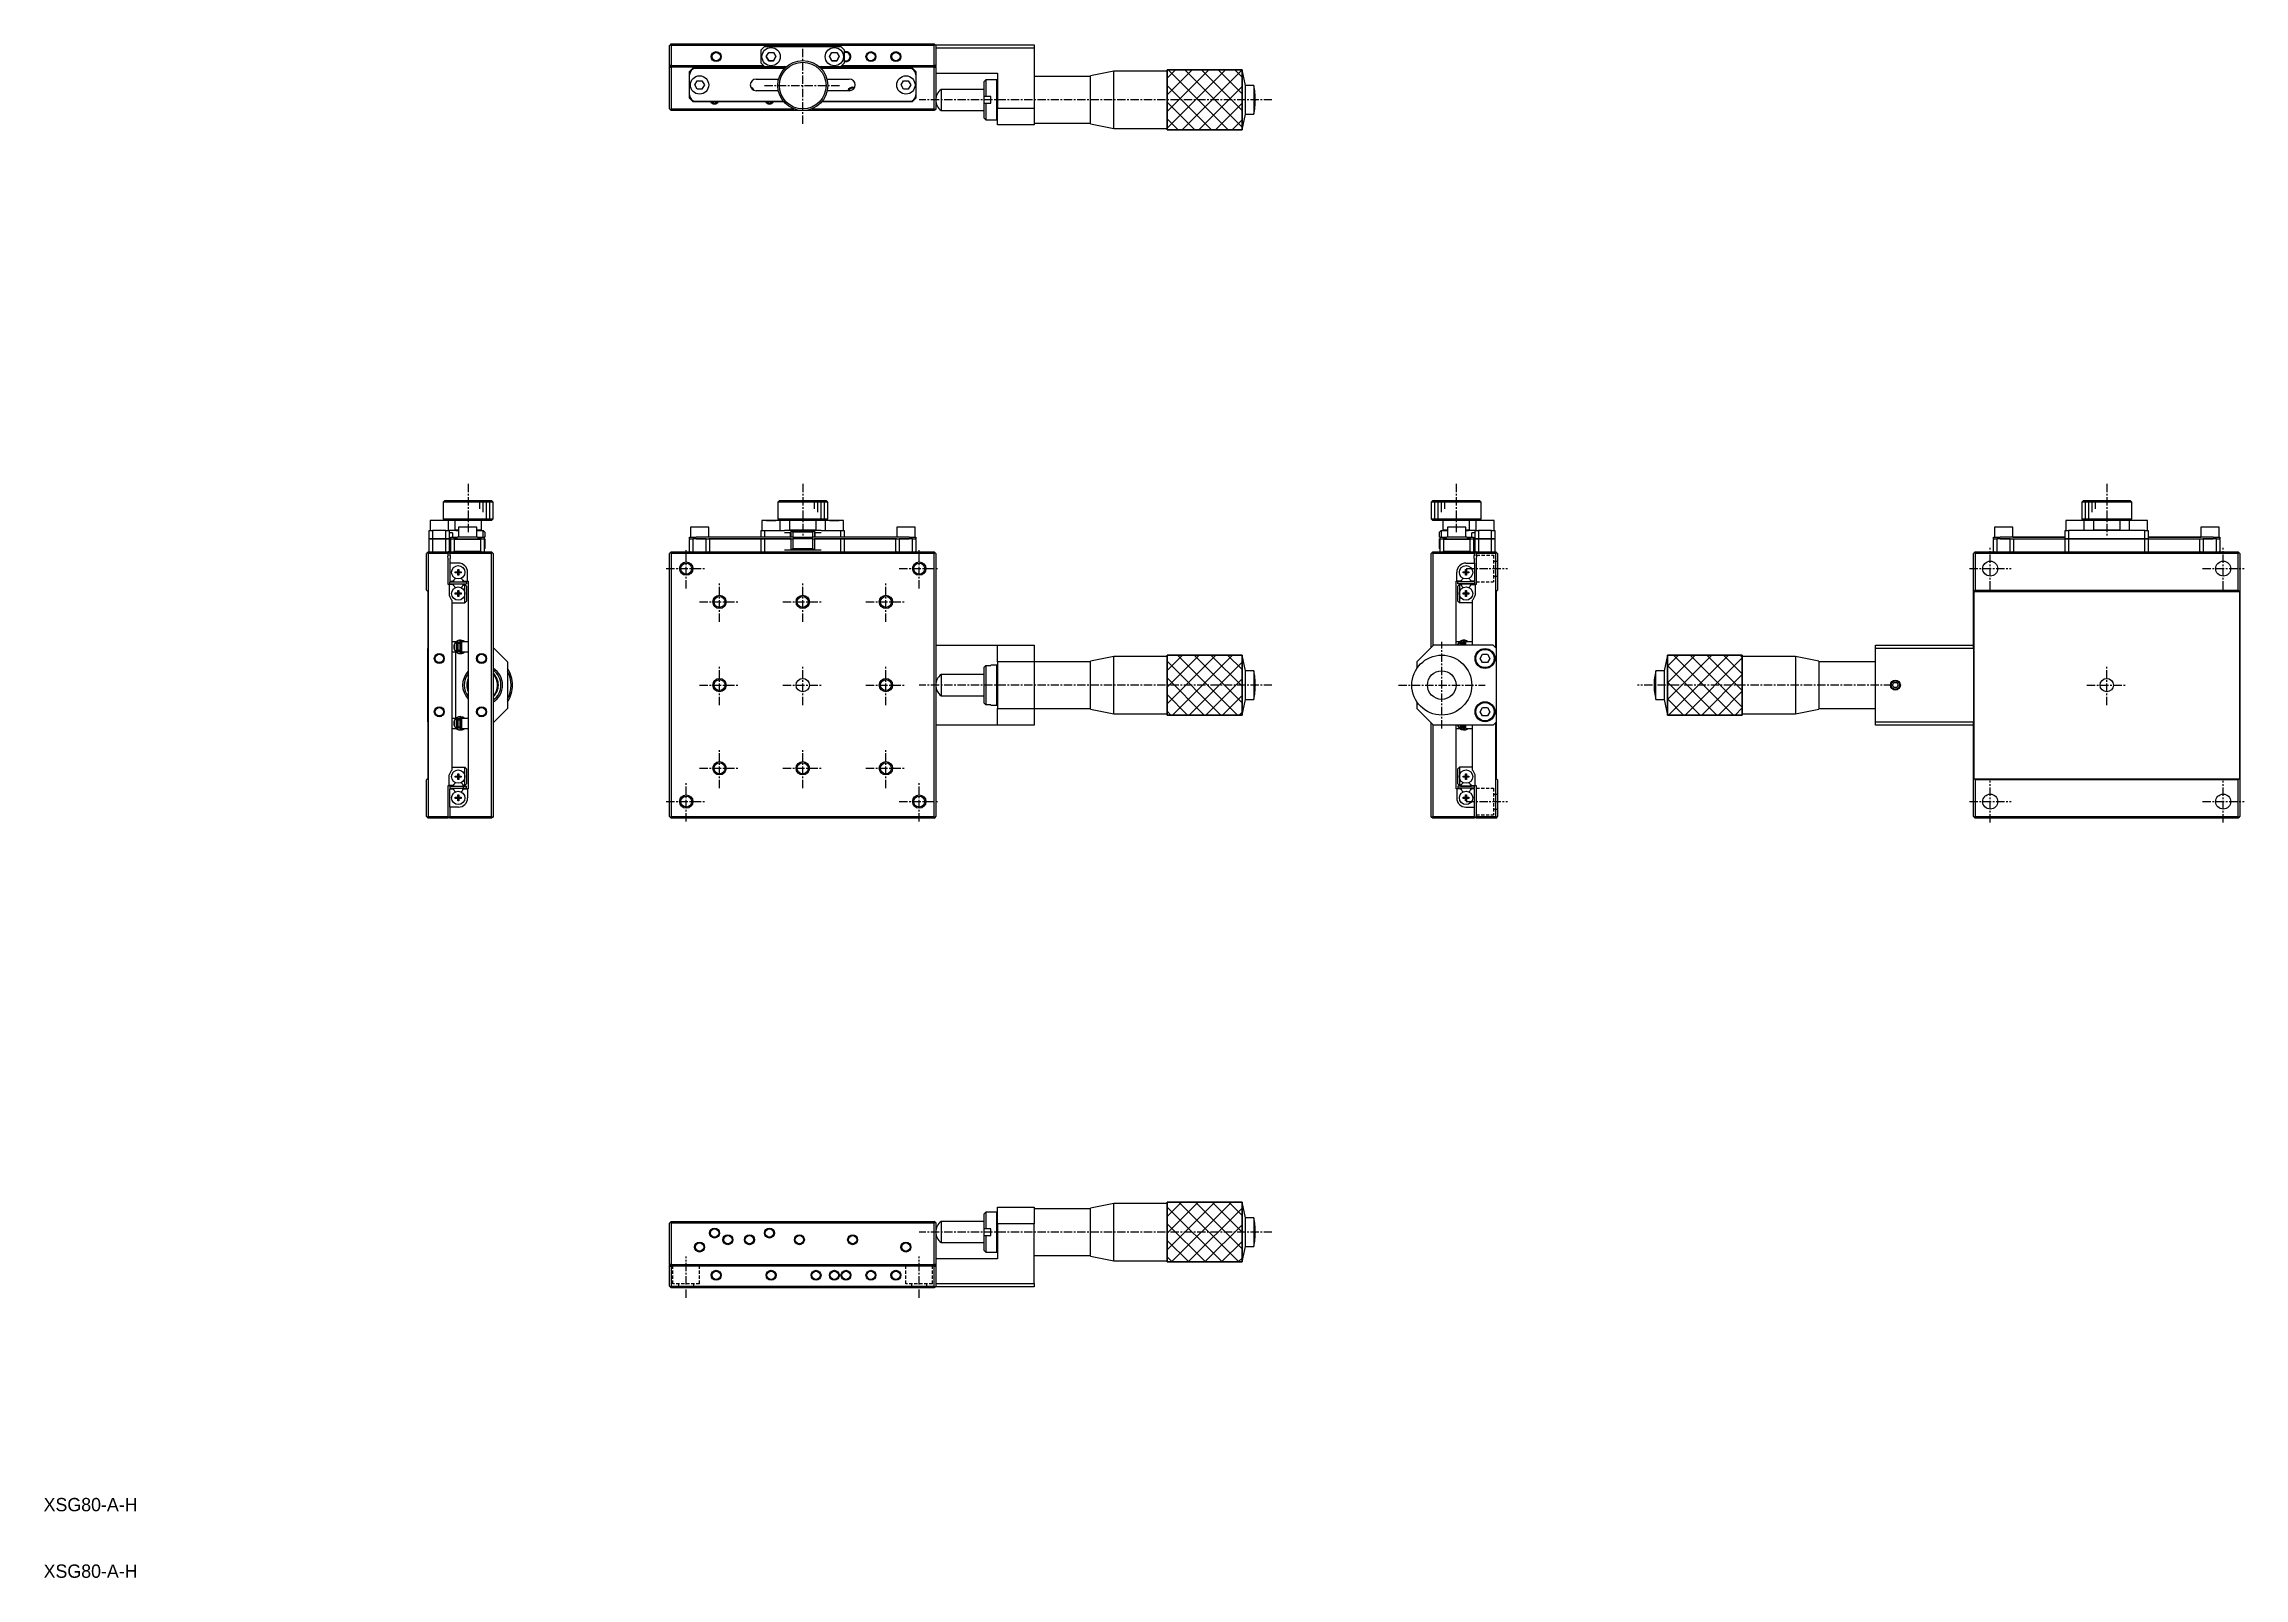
# Model space of a CAD drawing. Extents: x 10 to 341, y 10 to 240.
import ezdxf

# ---------------------------------------------------------------- set-up
doc = ezdxf.new("R2010")
doc.units = 0
doc.linetypes.add('CENTER', pattern=[2, 1.25, -0.25, 0.25, -0.25])
doc.linetypes.add('DASHED', pattern=[0.75, 0.5, -0.25])
doc.layers.get('0').update_dxf_attribs({"linetype": 'CONTINUOUS'})
doc.layers.add('CENTER', color=1, linetype='CENTER')
doc.styles.get("Standard").update_dxf_attribs({"font": 'FG教科書体NT-M'})

msp = doc.modelspace()

# ---------------------------------------------------------------- texts
at = {"color": 7, "linetype": 'CONTINUOUS'}
for p in [(10, 20), (10, 10)]:
    msp.add_text('XSG80-A-H', height=2, dxfattribs=at).set_placement(p)

# ---------------------------------------------------------------- linework, layer by layer
at = {"color": 7, "linetype": 'CONTINUOUS'}
for p, q in [((104.047465, 240.2), (104.172465, 240.325)), ((104.047465, 237.2), (104.047465, 240.2)), ((104.172465, 240.325), (104.297465, 240.45)), ((104.297465, 240.2), (104.172465, 240.325)), ((104.297465, 240.45), (143.797465, 240.45)), ((104.297465, 240.2), (104.297465, 237.2)), ((143.797465, 240.2), (104.297465, 240.2)), ((118.297465, 240.05), (117.797465, 239.55)), ((117.797465, 237.55), (117.797465, 239.55)), ((118.297465, 240.05), (129.797465, 240.05)), ((118.575777, 238.55), (118.936621, 239.175)), ((118.936621, 237.925), (118.575777, 238.55)), ((118.575777, 238.55), (118.936621, 237.925)), ((118.936621, 239.175), (119.658309, 239.175)), ((119.658309, 239.175), (120.019153, 238.55)), ((120.019153, 238.55), (119.658309, 237.925)), ((119.658309, 237.925), (120.019153, 238.55)), ((128.075777, 238.55), (128.436621, 239.175)), ((128.436621, 237.925), (128.075777, 238.55)), ((128.075777, 238.55), (128.436621, 237.925)), ((128.436621, 239.175), (129.158309, 239.175)), ((129.158309, 239.175), (129.519153, 238.55)), ((129.519153, 238.55), (129.158309, 237.925)), ((129.158309, 237.925), (129.519153, 238.55)), ((130.297465, 239.55), (129.797465, 240.05)), ((130.297465, 239.55), (130.297465, 237.55)), ((143.797465, 240.45), (143.922465, 240.325)), ((143.922465, 240.325), (143.797465, 240.2)), ((143.797465, 237.2), (143.797465, 240.2)), ((143.922465, 240.325), (144.047465, 240.2)), ((144.047465, 240.3), (158.797465, 240.3)), ((144.047465, 240.2), (144.047465, 240.3)), ((144.047465, 240.2), (144.047465, 237.2)), ((158.797465, 239.8), (144.047465, 239.8)), ((158.797465, 240.3), (158.797465, 239.8)), ((158.797465, 239.8), (158.797465, 230.8)), ((104.297465, 237.2), (104.047465, 237.2)), ((104.047465, 237.05), (104.047465, 237.2)), ((104.047465, 237.05), (104.747465, 237.05)), ((104.047465, 236.95), (104.047465, 237.05)), ((104.047465, 230.7), (104.047465, 236.95)), ((104.047465, 236.95), (104.297465, 236.95)), ((104.297465, 237.2), (118.147465, 237.2)), ((104.297465, 236.95), (104.297465, 230.7)), ((121.497955, 236.95), (104.297465, 236.95)), ((104.747465, 236.95), (104.747465, 237.05)), ((107.047465, 236.3), (107.147465, 236.4)), ((107.047465, 235.8), (107.047465, 236.3)), ((107.047465, 232.8), (107.047465, 235.8)), ((107.547465, 236.8), (107.147465, 236.4)), ((107.147465, 236.4), (107.147465, 236.23589)), ((107.547465, 236.8), (108.047465, 236.8)), ((107.825777, 234.3), (108.186621, 234.925)), ((108.047465, 236.8), (121.345151, 236.8)), ((108.186621, 234.925), (108.908309, 234.925)), ((108.908309, 234.925), (109.269153, 234.3)), ((117.047465, 235.175), (120.426432, 235.175)), ((117.047465, 235.175), (120.426432, 235.175)), ((117.797465, 237.55), (118.297465, 237.05)), ((118.297465, 237.05), (121.297465, 237.05)), ((119.658309, 237.925), (118.936621, 237.925)), ((118.936621, 237.925), (119.658309, 237.925)), ((143.797465, 236.95), (126.596974, 236.95)), ((126.749779, 236.8), (140.047465, 236.8)), ((126.797465, 237.05), (129.797465, 237.05)), ((127.668497, 235.175), (131.047465, 235.175)), ((127.668497, 235.175), (131.047465, 235.175)), ((129.158309, 237.925), (128.436621, 237.925)), ((128.436621, 237.925), (129.158309, 237.925)), ((129.797465, 237.05), (130.297465, 237.55)), ((129.947465, 237.2), (143.797465, 237.2)), ((138.825777, 234.3), (139.186621, 234.925)), ((139.186621, 234.925), (139.908309, 234.925)), ((139.908309, 234.925), (140.269153, 234.3)), ((140.047465, 236.8), (140.547465, 236.8)), ((140.947465, 236.4), (140.547465, 236.8)), ((140.947465, 236.23589), (140.947465, 236.4)), ((140.947465, 236.4), (141.047465, 236.3)), ((141.047465, 236.3), (141.047465, 235.8)), ((141.047465, 235.8), (141.047465, 232.8)), ((144.047465, 237.05), (143.347465, 237.05)), ((143.347465, 236.95), (143.347465, 237.05)), ((144.047465, 237.2), (143.797465, 237.2)), ((143.797465, 230.7), (143.797465, 236.95)), ((143.797465, 236.95), (144.047465, 236.95)), ((144.047465, 237.2), (144.047465, 237.05)), ((144.047465, 236.95), (144.047465, 237.05)), ((144.047465, 236.95), (144.047465, 230.7)), ((144.047465, 236.05), (153.297465, 236.05)), ((151.547465, 235.05), (151.297465, 234.8)), ((151.297465, 232.55), (151.297465, 234.8)), ((151.547465, 235.05), (151.547465, 232.55)), ((153.197465, 235.05), (151.547465, 235.05)), ((153.197465, 229.05), (153.197465, 235.05)), ((153.297465, 234.95), (153.197465, 235.05)), ((153.297465, 236.05), (153.297465, 230.8)), ((167.297465, 235.55), (158.797465, 235.55)), ((170.797465, 236.35), (167.297465, 235.65)), ((167.297465, 235.55), (167.297465, 235.65)), ((167.297465, 228.45), (167.297465, 235.65)), ((167.297465, 228.55), (167.297465, 235.55)), ((170.797465, 227.75), (170.797465, 236.35)), ((178.797465, 236.35), (170.797465, 236.35)), ((178.797465, 236.55), (178.797465, 236.35)), ((178.797465, 236.55), (178.797465, 227.55)), ((178.797465, 236.55), (190.047465, 236.55)), ((178.797465, 227.55), (178.797465, 236.55)), ((190.047465, 232.05), (190.047465, 236.55)), ((190.547465, 234.2), (190.047465, 236.55)), ((190.047465, 236.55), (190.047465, 227.55)), ((107.047465, 232.3), (107.047465, 232.8)), ((107.147465, 232.2), (107.047465, 232.3)), ((107.047465, 232.3), (107.147465, 232.2)), ((107.147465, 232.36411), (107.147465, 232.2)), ((107.147465, 232.2), (107.547465, 231.8)), ((107.547465, 231.8), (107.147465, 232.2)), ((108.047465, 231.8), (107.547465, 231.8)), ((107.547465, 231.8), (108.047465, 231.8)), ((108.186621, 233.675), (107.825777, 234.3)), ((121.166059, 231.8), (108.047465, 231.8)), ((108.047465, 231.8), (109.547465, 231.8)), ((108.908309, 233.675), (108.186621, 233.675)), ((109.269153, 234.3), (108.908309, 233.675)), ((109.547465, 231.8), (121.166059, 231.8)), ((120.378422, 233.425), (117.047465, 233.425)), ((140.047465, 231.8), (126.928871, 231.8)), ((126.928871, 231.8), (138.547465, 231.8)), ((131.047465, 233.425), (127.716508, 233.425)), ((138.547465, 231.8), (140.047465, 231.8)), ((139.186621, 233.675), (138.825777, 234.3)), ((139.908309, 233.675), (139.186621, 233.675)), ((140.269153, 234.3), (139.908309, 233.675)), ((140.547465, 231.8), (140.047465, 231.8)), ((140.047465, 231.8), (140.547465, 231.8)), ((140.547465, 231.8), (140.947465, 232.2)), ((140.947465, 232.2), (140.547465, 231.8)), ((140.947465, 232.2), (140.947465, 232.36411)), ((141.047465, 232.3), (140.947465, 232.2)), ((140.947465, 232.2), (141.047465, 232.3)), ((141.047465, 232.8), (141.047465, 232.3)), ((144.831055, 233.6375), (144.831055, 232.05)), ((151.297465, 233.6375), (144.831055, 233.6375)), ((144.831055, 232.05), (144.831055, 230.4625)), ((151.297465, 231.549964), (151.297465, 232.550036)), ((151.547465, 232.55), (151.297465, 232.55)), ((151.297465, 229.3), (151.297465, 231.55)), ((151.297465, 231.55), (151.547465, 231.55)), ((152.297465, 232.55), (151.547465, 232.55)), ((151.547465, 231.55), (151.547465, 229.05)), ((151.547465, 231.55), (152.297465, 231.55)), ((152.297465, 231.55), (152.297465, 232.55)), ((190.547465, 232.05), (190.547465, 234.2)), ((191.797465, 234.2), (190.547465, 234.2)), ((190.547465, 229.9), (190.547465, 232.05)), ((191.797465, 234.2), (191.797465, 229.9)), ((104.172465, 230.575), (104.047465, 230.7)), ((104.297465, 230.7), (104.172465, 230.575)), ((104.297465, 230.45), (104.172465, 230.575)), ((104.297465, 230.7), (122.701174, 230.7)), ((124.047465, 230.45), (104.297465, 230.45)), ((143.797465, 230.45), (124.047465, 230.45)), ((125.393756, 230.7), (143.797465, 230.7)), ((143.922465, 230.575), (143.797465, 230.7)), ((143.922465, 230.575), (143.797465, 230.45)), ((144.047465, 230.7), (143.922465, 230.575)), ((144.831055, 230.4625), (151.297465, 230.4625)), ((151.297465, 229.3), (151.547465, 229.05)), ((151.547465, 229.05), (153.197465, 229.05)), ((153.197465, 229.05), (153.297465, 229.15)), ((153.297465, 230.8), (158.797465, 230.8)), ((153.297465, 228.3), (153.297465, 230.8)), ((158.797465, 228.3), (153.297465, 228.3)), ((158.797465, 230.8), (158.797465, 228.3)), ((158.797465, 228.55), (167.297465, 228.55)), ((167.297465, 228.45), (167.297465, 228.55)), ((167.297465, 228.45), (170.797465, 227.75)), ((190.047465, 227.55), (190.547465, 229.9)), ((190.547465, 229.9), (191.797465, 229.9)), ((170.797465, 227.75), (178.797465, 227.75)), ((178.797465, 227.75), (178.797465, 227.55)), ((190.047465, 227.55), (178.797465, 227.55)), ((70.3, 171.875), (70.05, 171.625)), ((70.3, 171.875), (77.299796, 171.875)), ((77.55, 171.625), (77.3, 171.875)), ((120.547465, 171.875), (120.297465, 171.625)), ((120.547465, 171.875), (124.009689, 171.875)), ((124.009689, 171.875), (127.547465, 171.875)), ((127.797465, 171.625), (127.547465, 171.875)), ((218.7, 171.875), (218.45, 171.625)), ((218.7, 171.875), (225.7, 171.875)), ((218.700204, 171.875), (225.7, 171.875)), ((225.95, 171.625), (225.7, 171.875)), ((316.452535, 171.875), (316.202535, 171.625)), ((316.452535, 171.875), (323.452535, 171.875)), ((323.702535, 171.625), (323.452535, 171.875)), ((70.825, 168.875), (68.075, 168.875)), ((68.075, 168.875), (68.075, 167.375)), ((70.05, 171.625), (70.05, 169.125)), ((77.549782, 171.625), (70.05, 171.625)), ((70.05, 169.125), (77.55, 169.125)), ((70.05, 169.125), (70.3, 168.875)), ((77.3, 168.875), (70.825, 168.875)), ((71.8, 168.875), (70.825, 168.875)), ((70.825, 167.375), (70.825, 168.875)), ((75.8, 168.875), (71.8, 168.875)), ((75.8, 168.875), (71.8, 168.875)), ((71.8, 168.875), (71.8, 167.475)), ((77.3, 168.875), (75.8, 168.875)), ((75.8, 167.475), (75.8, 168.875)), ((77.3, 168.875), (77.55, 169.125)), ((77.55, 169.125), (77.55, 171.625)), ((119.297465, 168.875), (117.922465, 168.875)), ((120.547465, 168.875), (117.922465, 168.875)), ((117.922465, 168.875), (117.922465, 167.375)), ((118.936621, 168.875), (118.575777, 168.875)), ((118.575777, 168.875), (118.936621, 168.875)), ((119.658309, 168.875), (118.936621, 168.875)), ((118.936621, 168.875), (119.658309, 168.875)), ((120.547465, 168.875), (119.297465, 168.875)), ((120.019153, 168.875), (119.658309, 168.875)), ((119.658309, 168.875), (120.019153, 168.875)), ((124.006991, 171.625), (120.297465, 171.625)), ((120.297465, 171.625), (120.297465, 169.125)), ((120.297465, 169.125), (127.797465, 169.125)), ((120.297465, 169.125), (120.547465, 168.875)), ((127.547465, 168.875), (120.547465, 168.875)), ((120.672465, 167.375), (120.672465, 168.875)), ((122.047465, 168.875), (122.047465, 167.475)), ((127.797465, 171.625), (124.006991, 171.625)), ((126.047465, 167.475), (126.047465, 168.875)), ((127.422465, 168.875), (127.422465, 167.375)), ((127.547465, 168.875), (127.797465, 169.125)), ((128.797465, 168.875), (127.547465, 168.875)), ((130.172465, 168.875), (127.547465, 168.875)), ((127.797465, 169.125), (127.797465, 171.625)), ((128.436621, 168.875), (128.075777, 168.875)), ((128.075777, 168.875), (128.436621, 168.875)), ((129.158309, 168.875), (128.436621, 168.875)), ((128.436621, 168.875), (129.158309, 168.875)), ((130.172465, 168.875), (128.797465, 168.875)), ((129.519153, 168.875), (129.158309, 168.875)), ((129.158309, 168.875), (129.519153, 168.875)), ((130.172465, 167.375), (130.172465, 168.875)), ((225.95, 171.625), (218.45, 171.625)), ((218.45, 171.625), (218.45, 169.125)), ((218.45, 169.125), (218.7, 168.875)), ((218.45, 169.125), (225.949782, 169.125)), ((225.175, 168.875), (218.7, 168.875)), ((220.2, 168.875), (220.2, 167.475)), ((224.2, 167.475), (224.2, 168.875)), ((227.925, 168.875), (225.175, 168.875)), ((225.175, 168.875), (225.175, 167.375)), ((225.7, 168.875), (225.95, 169.125)), ((225.95, 169.125), (225.95, 171.625)), ((227.925, 167.375), (227.925, 168.875)), ((315.202535, 168.875), (313.827535, 168.875)), ((313.827535, 168.875), (313.827535, 167.375)), ((316.577535, 168.875), (315.202535, 168.875)), ((323.702535, 171.625), (316.202535, 171.625)), ((316.202535, 171.625), (316.202535, 169.125)), ((316.202535, 169.125), (319.912061, 169.125)), ((316.202535, 169.125), (316.452535, 168.875)), ((319.914759, 168.875), (316.577535, 168.875)), ((316.577535, 167.375), (316.577535, 168.875)), ((317.952535, 168.875), (317.952535, 167.475)), ((319.912061, 169.125), (323.702535, 169.125)), ((323.327535, 168.875), (319.914759, 168.875)), ((321.952535, 167.475), (321.952535, 168.875)), ((324.702535, 168.875), (323.327535, 168.875)), ((323.327535, 168.875), (323.327535, 167.375)), ((323.452535, 168.875), (323.702535, 169.125)), ((323.702535, 169.125), (323.702535, 171.625)), ((326.077535, 168.875), (324.702535, 168.875)), ((326.077535, 167.375), (326.077535, 168.875)), ((67.95, 166.125), (67.95, 167.375)), ((67.95, 167.375), (68.45, 167.375)), ((68.45, 166.125), (67.95, 166.125)), ((67.95, 164.125), (67.95, 166.125)), ((67.95, 166.125), (68.45, 166.125)), ((68.45, 167.375), (68.45, 166.125)), ((70.45, 167.375), (68.45, 167.375)), ((68.45, 166.125), (70.45, 166.125)), ((68.45, 166.125), (68.45, 164.125)), ((70.45, 166.125), (68.45, 166.125)), ((70.45, 166.125), (70.45, 167.375)), ((70.45, 167.375), (70.95, 167.375)), ((70.95, 166.125), (70.45, 166.125)), ((70.45, 164.125), (70.45, 166.125)), ((70.45, 166.125), (70.95, 166.125)), ((70.95, 167.375), (70.95, 166.125)), ((71.95, 167.375), (70.95, 167.375)), ((71.45, 167.025), (70.95, 167.025)), ((70.95, 166.125), (70.95, 164.125)), ((71.2, 166.125), (70.95, 166.125)), ((71.2, 166.125), (71.2, 166.375)), ((71.2, 166.375), (72.2, 166.375)), ((71.2, 164.125), (71.2, 166.125)), ((71.2, 166.125), (71.6, 166.125)), ((71.45, 167.025), (71.45, 166.375)), ((71.7, 166.025), (71.6, 166.125)), ((71.6, 166.125), (71.76411, 166.125)), ((71.76411, 166.125), (71.6, 166.125)), ((75.7, 166.025), (71.7, 166.025)), ((71.7, 166.025), (71.7, 164.225)), ((72.2, 166.125), (71.76411, 166.125)), ((71.8, 167.475), (72.325, 167.475)), ((71.8, 167.475), (71.9, 167.375)), ((71.95, 167.375), (72.325, 167.375)), ((75.2, 166.375), (72.2, 166.375)), ((72.2, 166.125), (73.05, 166.125)), ((75.075, 167.875), (72.325, 167.875)), ((72.325, 167.875), (72.325, 166.375)), ((73.05, 166.125), (75.2, 166.125)), ((75.075, 166.375), (75.075, 167.875)), ((75.075, 167.475), (75.8, 167.475)), ((75.075, 167.375), (76.05, 167.375)), ((75.2, 166.375), (76.2, 166.375)), ((75.63589, 166.125), (75.2, 166.125)), ((75.63589, 166.125), (75.8, 166.125)), ((75.8, 166.125), (75.63589, 166.125)), ((75.7, 167.375), (75.8, 167.475)), ((75.8, 166.125), (75.7, 166.025)), ((75.7, 164.225), (75.7, 166.025)), ((75.8, 166.125), (76.2, 166.125)), ((76.05, 166.375), (76.05, 167.375)), ((76.05, 167.375), (76.3, 167.125)), ((76.3, 166.375), (76.2, 166.375)), ((76.2, 166.375), (76.2, 166.125)), ((76.2, 166.125), (76.2, 164.125)), ((76.2, 166.125), (76.3, 166.125)), ((76.3, 167.125), (76.3, 166.375)), ((76.3, 166.125), (76.3, 164.675)), ((107.047465, 166.125), (107.047465, 166.375)), ((107.047465, 166.375), (108.047465, 166.375)), ((107.147465, 166.125), (107.047465, 166.025)), ((107.147465, 166.125), (107.047465, 166.125)), ((107.147465, 166.125), (107.047465, 166.125)), ((107.047465, 164.225), (107.047465, 166.025)), ((107.147465, 166.125), (107.547465, 166.125)), ((109.922465, 167.875), (107.172465, 167.875)), ((107.172465, 167.875), (107.172465, 166.375)), ((107.547465, 166.125), (107.547465, 164.125)), ((108.047465, 166.125), (107.547465, 166.125)), ((108.047465, 166.125), (107.547465, 166.125)), ((122.447465, 166.375), (108.047465, 166.375)), ((109.547465, 166.125), (108.047465, 166.125)), ((108.047465, 166.125), (109.547465, 166.125)), ((109.547465, 164.125), (109.547465, 166.125)), ((109.547465, 166.125), (122.447465, 166.125)), ((109.922465, 166.375), (109.922465, 167.875)), ((110.047465, 166.025), (109.947465, 166.125)), ((121.958903, 166.125), (109.947465, 166.125)), ((110.047465, 166.025), (110.047465, 164.225)), ((117.047465, 166.125), (116.172465, 166.125)), ((117.047465, 166.125), (116.172465, 166.125)), ((122.297465, 166.125), (117.047465, 166.125)), ((117.047465, 166.125), (122.297465, 166.125)), ((117.797465, 166.375), (117.797465, 167.375)), ((117.797465, 167.375), (118.297465, 167.375)), ((117.797465, 164.125), (117.797465, 166.125)), ((118.297465, 167.375), (118.297465, 166.375)), ((118.297465, 167.375), (121.297465, 167.375)), ((118.297465, 166.125), (118.297465, 164.125)), ((122.147465, 167.375), (121.297465, 167.375)), ((122.16349, 167.025), (121.297465, 167.025)), ((122.047465, 167.475), (126.047465, 167.475)), ((122.047465, 167.475), (122.147465, 167.375)), ((122.297465, 167.375), (122.147465, 167.375)), ((122.16349, 167.025), (122.16349, 166.375)), ((122.297465, 166.375), (122.297465, 167.375)), ((122.297465, 167.375), (122.547465, 167.125)), ((122.297465, 167.375), (123.422465, 167.375)), ((122.297465, 164.425), (122.297465, 166.125)), ((122.547465, 166.375), (122.447465, 166.375)), ((122.447465, 166.125), (122.547465, 166.125)), ((122.547465, 167.125), (122.547465, 166.375)), ((125.547465, 167.125), (122.547465, 167.125)), ((122.547465, 166.375), (125.547465, 166.375)), ((122.547465, 166.125), (122.547465, 164.675)), ((125.547465, 166.125), (122.547465, 166.125)), ((123.422465, 167.375), (124.672465, 167.375)), ((124.672465, 167.375), (125.797465, 167.375)), ((125.797465, 167.375), (125.547465, 167.125)), ((125.547465, 166.375), (125.547465, 167.125)), ((125.647465, 166.375), (125.547465, 166.375)), ((125.547465, 164.675), (125.547465, 166.125)), ((125.547465, 166.125), (125.647465, 166.125)), ((140.047465, 166.375), (125.647465, 166.375)), ((125.647465, 166.125), (138.547465, 166.125)), ((125.947465, 167.375), (125.797465, 167.375)), ((125.797465, 167.375), (125.797465, 166.375)), ((125.797465, 166.125), (125.797465, 164.425)), ((131.047465, 166.125), (125.797465, 166.125)), ((125.797465, 166.125), (131.047465, 166.125)), ((126.797465, 167.025), (125.931439, 167.025)), ((125.931439, 166.375), (125.931439, 167.025)), ((125.947465, 167.375), (126.047465, 167.475)), ((126.797465, 167.375), (125.947465, 167.375)), ((138.147465, 166.125), (126.136027, 166.125)), ((126.797465, 167.375), (129.797465, 167.375)), ((129.797465, 166.375), (129.797465, 167.375)), ((129.797465, 167.375), (130.297465, 167.375)), ((129.797465, 164.125), (129.797465, 166.125)), ((130.297465, 167.375), (130.297465, 166.375)), ((130.297465, 166.125), (130.297465, 164.125)), ((131.922465, 166.125), (131.047465, 166.125)), ((131.922465, 166.125), (131.047465, 166.125)), ((138.147465, 166.125), (138.047465, 166.025)), ((138.047465, 164.225), (138.047465, 166.025)), ((140.922465, 167.875), (138.172465, 167.875)), ((138.172465, 167.875), (138.172465, 166.375)), ((138.547465, 166.125), (138.547465, 164.125)), ((140.047465, 166.125), (138.547465, 166.125)), ((138.547465, 166.125), (140.047465, 166.125)), ((140.047465, 166.375), (141.047465, 166.375)), ((140.547465, 166.125), (140.047465, 166.125)), ((140.547465, 166.125), (140.047465, 166.125)), ((140.547465, 166.125), (140.947465, 166.125)), ((140.547465, 164.125), (140.547465, 166.125)), ((140.922465, 166.375), (140.922465, 167.875)), ((141.047465, 166.025), (140.947465, 166.125)), ((141.047465, 166.125), (140.947465, 166.125)), ((141.047465, 166.125), (140.947465, 166.125)), ((141.047465, 166.375), (141.047465, 166.125)), ((141.047465, 166.025), (141.047465, 164.225)), ((219.95, 167.375), (219.7, 167.125)), ((219.7, 166.375), (219.7, 167.125)), ((219.8, 166.375), (219.7, 166.375)), ((219.7, 164.675), (219.7, 166.125)), ((219.7, 166.125), (219.8, 166.125)), ((219.8, 166.125), (219.8, 166.375)), ((219.8, 166.375), (220.8, 166.375)), ((219.8, 164.125), (219.8, 166.125)), ((219.8, 166.125), (220.2, 166.125)), ((219.95, 167.375), (219.95, 166.375)), ((219.95, 167.375), (220.925, 167.375)), ((220.2, 167.475), (220.925, 167.475)), ((220.2, 167.475), (220.3, 167.375)), ((220.3, 166.025), (220.2, 166.125)), ((220.2, 166.125), (220.36411, 166.125)), ((220.36411, 166.125), (220.2, 166.125)), ((224.3, 166.025), (220.3, 166.025)), ((220.3, 166.025), (220.3, 164.225)), ((220.8, 166.125), (220.36411, 166.125)), ((223.8, 166.375), (220.8, 166.375)), ((220.8, 166.125), (222.95, 166.125)), ((223.675, 167.875), (220.925, 167.875)), ((220.925, 167.875), (220.925, 166.375)), ((222.95, 166.125), (223.8, 166.125)), ((223.675, 166.375), (223.675, 167.875)), ((223.675, 167.475), (224.199884, 167.475)), ((223.675, 167.375), (224.05, 167.375)), ((223.8, 166.375), (224.8, 166.375)), ((224.23589, 166.125), (223.8, 166.125)), ((225.05, 167.375), (224.05, 167.375)), ((224.1, 167.375), (224.2, 167.475)), ((224.23589, 166.125), (224.4, 166.125)), ((224.4, 166.125), (224.23589, 166.125)), ((224.4, 166.125), (224.3, 166.025)), ((224.3, 164.225), (224.3, 166.025)), ((224.4, 166.125), (224.8, 166.125)), ((225.05, 167.025), (224.55, 167.025)), ((224.55, 166.375), (224.55, 167.025)), ((224.8, 166.375), (224.8, 166.125)), ((224.8, 166.125), (224.8, 164.125)), ((225.05, 166.125), (224.8, 166.125)), ((225.05, 166.125), (225.05, 167.375)), ((225.05, 167.375), (225.55, 167.375)), ((225.55, 166.125), (225.05, 166.125)), ((225.05, 164.125), (225.05, 166.125)), ((225.05, 166.125), (225.55, 166.125)), ((225.55, 167.375), (225.55, 166.125)), ((227.55, 167.375), (225.55, 167.375)), ((225.55, 166.125), (227.55, 166.125)), ((225.55, 166.125), (225.55, 164.125)), ((227.55, 166.125), (225.55, 166.125)), ((227.55, 166.125), (227.55, 167.375)), ((227.55, 167.375), (228.05, 167.375)), ((228.05, 166.125), (227.55, 166.125)), ((227.55, 164.125), (227.55, 166.125)), ((227.55, 166.125), (228.05, 166.125)), ((228.05, 167.375), (228.05, 166.125)), ((228.05, 166.125), (228.05, 164.125)), ((302.952535, 166.125), (302.952535, 166.375)), ((302.952535, 166.375), (303.952535, 166.375)), ((302.952535, 166.375), (303.077535, 166.375)), ((303.052535, 166.125), (302.952535, 166.025)), ((302.952535, 166.025), (303.052535, 166.125)), ((303.052535, 166.125), (302.952535, 166.125)), ((302.952535, 164.225), (302.952535, 166.025)), ((303.052535, 166.125), (303.452535, 166.125)), ((304.452535, 167.875), (303.077535, 167.875)), ((303.077535, 167.875), (303.077535, 166.375)), ((303.952535, 166.125), (303.452535, 166.125)), ((303.452535, 166.125), (303.452535, 164.125)), ((313.702535, 166.375), (303.952535, 166.375)), ((305.452535, 166.125), (303.952535, 166.125)), ((303.952535, 166.125), (305.452535, 166.125)), ((305.827535, 167.875), (304.452535, 167.875)), ((305.452535, 164.125), (305.452535, 166.125)), ((305.452535, 166.125), (313.702535, 166.125)), ((305.827535, 166.375), (305.827535, 167.875)), ((305.827535, 166.375), (313.702535, 166.375)), ((305.952535, 166.025), (305.852535, 166.125)), ((305.852535, 166.125), (305.952535, 166.025)), ((305.952535, 166.025), (305.952535, 164.225)), ((312.952535, 166.375), (312.077535, 166.375)), ((312.952535, 166.375), (312.077535, 166.375)), ((312.952535, 166.375), (313.702535, 166.375)), ((313.702535, 166.375), (312.952535, 166.375)), ((313.702535, 166.125), (313.702535, 167.375)), ((313.702535, 167.375), (314.202535, 167.375)), ((314.202535, 166.125), (313.702535, 166.125)), ((313.702535, 164.125), (313.702535, 166.125)), ((313.702535, 166.125), (314.202535, 166.125)), ((314.202535, 167.375), (314.202535, 166.125)), ((319.327535, 167.375), (314.202535, 167.375)), ((314.202535, 166.125), (325.702535, 166.125)), ((314.202535, 166.125), (314.202535, 164.125)), ((325.702535, 166.125), (314.202535, 166.125)), ((317.952535, 167.475), (319.930949, 167.475)), ((317.952535, 167.475), (318.052535, 167.375)), ((320.577535, 167.375), (319.327535, 167.375)), ((319.930949, 167.475), (321.952535, 167.475)), ((325.702535, 167.375), (320.577535, 167.375)), ((321.852535, 167.375), (321.952535, 167.475)), ((325.702535, 166.125), (325.702535, 167.375)), ((325.702535, 167.375), (326.202535, 167.375)), ((326.202535, 166.125), (325.702535, 166.125)), ((325.702535, 164.125), (325.702535, 166.125)), ((325.702535, 166.125), (326.202535, 166.125)), ((326.202535, 167.375), (326.202535, 166.125)), ((326.202535, 166.375), (326.952535, 166.375)), ((326.952535, 166.375), (326.202535, 166.375)), ((326.202535, 166.375), (334.077535, 166.375)), ((335.952535, 166.375), (326.202535, 166.375)), ((326.202535, 166.125), (326.202535, 164.125)), ((326.202535, 166.125), (334.452535, 166.125)), ((327.827535, 166.375), (326.952535, 166.375)), ((327.827535, 166.375), (326.952535, 166.375)), ((334.052535, 166.125), (333.952535, 166.025)), ((333.952535, 166.025), (334.052535, 166.125)), ((333.952535, 164.225), (333.952535, 166.025)), ((335.452535, 167.875), (334.077535, 167.875)), ((334.077535, 167.875), (334.077535, 166.375)), ((335.952535, 166.125), (334.452535, 166.125)), ((334.452535, 166.125), (334.452535, 164.125)), ((334.452535, 166.125), (335.952535, 166.125)), ((336.827535, 167.875), (335.452535, 167.875)), ((335.952535, 166.375), (336.952535, 166.375)), ((336.452535, 166.125), (335.952535, 166.125)), ((336.452535, 166.125), (336.852535, 166.125)), ((336.452535, 164.125), (336.452535, 166.125)), ((336.827535, 166.375), (336.827535, 167.875)), ((336.827535, 166.375), (336.952535, 166.375)), ((336.952535, 166.025), (336.852535, 166.125)), ((336.852535, 166.125), (336.952535, 166.025)), ((336.952535, 166.125), (336.852535, 166.125)), ((336.952535, 166.375), (336.952535, 166.125)), ((336.952535, 166.025), (336.952535, 164.225)), ((67.675, 164), (67.55, 163.875)), ((67.55, 158.375), (67.55, 163.875)), ((67.8, 164.125), (67.675, 164)), ((67.8, 163.875), (67.675, 164)), ((67.8, 164.125), (70.8, 164.125)), ((67.8, 163.875), (67.8, 124.375)), ((70.8, 163.875), (67.8, 163.875)), ((70.95, 164.125), (70.8, 164.125)), ((70.8, 164.125), (70.8, 163.875)), ((70.8, 163.705719), (70.8, 163.875)), ((70.8, 159.225), (70.8, 163.044281)), ((71.2, 164.425), (70.95, 164.425)), ((71.05, 164.125), (77.3, 164.125)), ((71.05, 163.875), (71.05, 164.125)), ((71.05, 163.875), (71.05, 163.675)), ((77.3, 163.875), (71.05, 163.875)), ((71.05, 163.075), (71.05, 162.45)), ((72.325, 162.45), (71.05, 162.45)), ((71.05, 162.45), (71.05, 159.725)), ((71.6, 164.125), (71.7, 164.225)), ((71.7, 164.225), (75.7, 164.225)), ((75.7, 164.225), (75.8, 164.125)), ((76.3, 164.675), (76.2, 164.575)), ((77.3, 164.125), (77.425, 164)), ((77.425, 164), (77.3, 163.875)), ((77.3, 124.375), (77.3, 163.875)), ((77.55, 163.875), (77.425, 164)), ((77.55, 163.875), (77.55, 124.375)), ((104.172465, 164), (104.047465, 163.875)), ((104.047465, 124.375), (104.047465, 163.875)), ((104.297465, 164.125), (104.172465, 164)), ((104.297465, 163.875), (104.172465, 164)), ((104.297465, 164.125), (143.797465, 164.125)), ((143.797465, 163.875), (104.297465, 163.875)), ((104.297465, 163.875), (104.297465, 124.375)), ((107.047465, 164.225), (107.147465, 164.125)), ((107.147465, 164.125), (107.047465, 164.225)), ((109.947465, 164.125), (110.047465, 164.225)), ((110.047465, 164.225), (109.947465, 164.125)), ((122.297465, 164.425), (121.297465, 164.425)), ((122.547465, 164.675), (122.297465, 164.425)), ((125.797465, 164.425), (122.297465, 164.425)), ((122.547465, 164.675), (125.547465, 164.675)), ((125.547465, 164.675), (125.797465, 164.425)), ((126.797465, 164.425), (125.797465, 164.425)), ((138.047465, 164.225), (138.147465, 164.125)), ((138.147465, 164.125), (138.047465, 164.225)), ((140.947465, 164.125), (141.047465, 164.225)), ((141.047465, 164.225), (140.947465, 164.125)), ((143.922465, 164), (143.797465, 164.125)), ((143.922465, 164), (143.797465, 163.875)), ((143.797465, 124.375), (143.797465, 163.875)), ((144.047465, 163.875), (143.922465, 164)), ((144.047465, 163.875), (144.047465, 124.375)), ((218.575, 164), (218.45, 163.875)), ((218.45, 149.775), (218.45, 163.875)), ((218.575, 164), (218.7, 164.125)), ((218.7, 163.875), (218.575, 164)), ((218.7, 164.125), (224.95, 164.125)), ((224.95, 163.875), (218.7, 163.875)), ((218.7, 163.875), (218.7, 150.025)), ((219.7, 164.675), (219.8, 164.575)), ((220.2, 164.125), (220.3, 164.225)), ((220.3, 164.225), (224.3, 164.225)), ((223.675, 162.45), (224.95, 162.45)), ((224.3, 164.225), (224.4, 164.125)), ((225.05, 164.425), (224.8, 164.425)), ((224.95, 164.125), (224.95, 163.875)), ((224.95, 163.675), (224.95, 163.875)), ((224.95, 162.45), (224.95, 163.075)), ((224.95, 162.45), (224.95, 159.725)), ((225.2, 164.125), (225.05, 164.125)), ((225.2, 164.125), (228.2, 164.125)), ((225.2, 163.875), (225.2, 164.125)), ((225.2, 163.875), (225.2, 163.705719)), ((228.2, 163.875), (225.2, 163.875)), ((225.2, 163.044281), (225.2, 159.225)), ((228.325, 164), (228.2, 164.125)), ((228.325, 164), (228.2, 163.875)), ((228.2, 149.725), (228.2, 163.875)), ((228.45, 163.875), (228.325, 164)), ((228.45, 163.875), (228.45, 158.375)), ((300.077535, 164), (299.952535, 163.875)), ((299.952535, 149.725), (299.952535, 163.875)), ((300.077535, 164), (300.202535, 164.125)), ((300.202535, 163.875), (300.077535, 164)), ((300.202535, 164.125), (339.702535, 164.125)), ((339.702535, 163.875), (300.202535, 163.875)), ((300.202535, 163.875), (300.202535, 158.375)), ((302.952535, 164.225), (303.052535, 164.125)), ((305.852535, 164.125), (305.952535, 164.225)), ((333.952535, 164.225), (334.052535, 164.125)), ((336.852535, 164.125), (336.952535, 164.225)), ((339.702535, 164.125), (339.827535, 164)), ((339.827535, 164), (339.702535, 163.875)), ((339.702535, 158.375), (339.702535, 163.875)), ((339.952535, 163.875), (339.827535, 164)), ((339.952535, 163.875), (339.952535, 124.375)), ((70.95, 159.225), (70.8, 159.225)), ((70.95, 159.225), (70.95, 157.613992)), ((71.527794, 159.225), (70.95, 159.225)), ((71.05, 159.725), (71.527794, 159.725)), ((71.05, 159.625), (73.55, 159.625)), ((71.05, 159.625), (71.520552, 159.625)), ((71.05, 159.325), (71.05, 159.625)), ((71.05, 159.325), (73.55, 159.325)), ((71.475, 159.625), (71.520552, 159.625)), ((71.475, 159.625), (71.520552, 159.625)), ((71.475, 159.625), (71.520552, 159.625)), ((71.475, 159.625), (71.520552, 159.625)), ((71.475, 159.625), (71.520552, 159.625)), ((71.475, 159.625), (71.520552, 159.625)), ((71.475, 159.625), (71.520552, 159.625)), ((71.475, 159.625), (71.520552, 159.625)), ((71.475, 159.625), (71.520552, 159.625)), ((71.475, 159.625), (71.520552, 159.625)), ((71.475, 159.625), (71.520552, 159.625)), ((71.475, 159.625), (71.520552, 159.625)), ((71.475, 159.625), (71.520552, 159.625)), ((71.475, 159.625), (71.520552, 159.625)), ((71.475, 159.625), (71.520552, 159.625)), ((71.475, 159.625), (71.520552, 159.625)), ((71.475, 159.625), (73.125, 159.625)), ((71.475, 159.625), (71.520552, 159.625)), ((71.475, 159.625), (71.520552, 159.625)), ((71.475, 159.625), (71.520552, 159.625)), ((71.475, 159.625), (71.520552, 159.625)), ((71.475, 159.625), (71.520552, 159.625)), ((71.475, 159.625), (71.520552, 159.625)), ((71.475, 159.625), (71.520552, 159.625)), ((71.475, 159.625), (71.520552, 159.625)), ((71.475, 159.625), (71.520552, 159.625)), ((71.475, 159.625), (71.520552, 159.625)), ((71.475, 159.625), (71.520552, 159.625)), ((71.475, 159.625), (71.520552, 159.625)), ((71.475, 159.625), (71.520552, 159.625)), ((71.475, 159.625), (71.520552, 159.625)), ((71.475, 159.625), (71.520552, 159.625)), ((71.527794, 159.725), (71.612592, 159.871875)), ((71.612592, 159.078125), (71.527794, 159.225)), ((71.856819, 161.165), (72.21, 161.165)), ((71.856819, 160.985), (71.856819, 161.165)), ((72.21, 160.985), (71.856819, 160.985)), ((72.21, 161.518181), (72.39, 161.518181)), ((72.21, 161.165), (72.21, 161.518181)), ((72.215186, 161.159814), (72.21, 161.165)), ((72.215186, 160.990186), (72.21, 160.985)), ((72.21, 160.631819), (72.21, 160.985)), ((72.39, 160.631819), (72.21, 160.631819)), ((72.215186, 160.990186), (72.215186, 161.159814)), ((72.215186, 161.159814), (72.384814, 161.159814)), ((72.384814, 160.990186), (72.215186, 160.990186)), ((72.384814, 161.159814), (72.39, 161.165)), ((72.384814, 161.159814), (72.384814, 160.990186)), ((72.384814, 160.990186), (72.39, 160.985)), ((72.39, 161.518181), (72.39, 161.165)), ((72.39, 161.518181), (72.39, 161.165)), ((72.39, 161.165), (72.743181, 161.165)), ((72.39, 160.985), (72.39, 160.631819)), ((72.743181, 160.985), (72.39, 160.985)), ((72.39, 160.631819), (72.39, 160.985)), ((72.743181, 161.165), (72.743181, 160.985)), ((72.987408, 159.871875), (73.072206, 159.725)), ((73.072206, 159.225), (72.987408, 159.078125)), ((73.072206, 159.725), (73.7, 159.725)), ((73.3, 159.225), (73.072206, 159.225)), ((73.079448, 159.625), (73.125, 159.625)), ((73.079448, 159.625), (73.125, 159.625)), ((73.079448, 159.625), (73.125, 159.625)), ((73.079448, 159.625), (73.125, 159.625)), ((73.079448, 159.625), (73.125, 159.625)), ((73.079448, 159.625), (73.125, 159.625)), ((73.079448, 159.625), (73.125, 159.625)), ((73.079448, 159.625), (73.125, 159.625)), ((73.079448, 159.625), (73.55, 159.625)), ((73.079448, 159.625), (73.125, 159.625)), ((73.079448, 159.625), (73.125, 159.625)), ((73.079448, 159.625), (73.125, 159.625)), ((73.079448, 159.625), (73.125, 159.625)), ((73.079448, 159.625), (73.125, 159.625)), ((73.079448, 159.625), (73.125, 159.625)), ((73.079448, 159.625), (73.125, 159.625)), ((73.3, 157.875), (73.3, 159.225)), ((73.3, 159.225), (73.55, 158.975)), ((73.55, 159.625), (73.55, 159.325)), ((73.55, 158.975), (73.55, 156.725)), ((73.7, 159.725), (73.7, 161.075)), ((73.7, 159.725), (73.8, 159.725)), ((73.8, 159.725), (73.8, 128.525)), ((222.2, 150.125), (222.2, 159.725)), ((222.2, 159.725), (222.3, 159.725)), ((222.3, 159.725), (222.3, 161.075)), ((222.927794, 159.725), (222.3, 159.725)), ((224.95, 159.625), (222.45, 159.625)), ((222.45, 159.325), (222.45, 159.625)), ((224.95, 159.325), (222.45, 159.325)), ((222.920552, 159.325), (222.45, 159.325)), ((222.45, 158.975), (222.7, 159.225)), ((222.45, 156.725), (222.45, 158.975)), ((222.7, 159.225), (222.7, 157.875)), ((222.7, 159.225), (222.927794, 159.225)), ((222.875, 159.324999), (222.920552, 159.324999)), ((222.875, 159.324999), (222.920552, 159.324999)), ((222.875, 159.324999), (222.920552, 159.324999)), ((222.875, 159.324999), (222.920552, 159.324999)), ((222.875, 159.324999), (222.920552, 159.324999)), ((222.875, 159.324999), (222.920552, 159.324999)), ((222.875, 159.324999), (222.920552, 159.324999)), ((222.875, 159.324999), (222.920552, 159.324999)), ((222.875, 159.324999), (222.920552, 159.324999)), ((222.875, 159.324999), (222.920552, 159.324999)), ((222.875, 159.324999), (224.525, 159.324999)), ((222.875, 159.324999), (222.920552, 159.324999)), ((222.875, 159.324999), (222.920552, 159.324999)), ((222.875, 159.324999), (222.920552, 159.324999)), ((222.875, 159.324999), (222.920552, 159.324999)), ((222.875, 159.324999), (222.920552, 159.324999)), ((222.875, 159.324999), (222.920552, 159.324999)), ((222.875, 159.324999), (222.920552, 159.324999)), ((222.875, 159.324999), (222.920552, 159.324999)), ((222.875, 159.324999), (222.920552, 159.324999)), ((223.012592, 159.871875), (222.927794, 159.725)), ((222.927794, 159.225), (223.012592, 159.078125)), ((223.256819, 160.985), (223.256819, 161.165)), ((223.256819, 161.165), (223.61, 161.165)), ((223.61, 160.985), (223.256819, 160.985)), ((223.61, 161.518181), (223.79, 161.518181)), ((223.61, 161.165), (223.61, 161.518181)), ((223.61, 161.518181), (223.61, 161.165)), ((223.615186, 161.159814), (223.61, 161.165)), ((223.615186, 160.990186), (223.61, 160.985)), ((223.61, 160.631819), (223.61, 160.985)), ((223.61, 160.631819), (223.61, 160.985)), ((223.79, 160.631819), (223.61, 160.631819)), ((223.615186, 161.159814), (223.784814, 161.159814)), ((223.615186, 160.990186), (223.615186, 161.159814)), ((223.784814, 160.990186), (223.615186, 160.990186)), ((223.784814, 161.159814), (223.79, 161.165)), ((223.784814, 161.159814), (223.784814, 160.990186)), ((223.784814, 160.990186), (223.79, 160.985)), ((223.79, 161.518181), (223.79, 161.165)), ((223.79, 161.165), (224.143181, 161.165)), ((223.79, 160.985), (223.79, 160.631819)), ((224.143181, 160.985), (223.79, 160.985)), ((224.143181, 161.165), (224.143181, 160.985)), ((224.472206, 159.725), (224.387408, 159.871875)), ((224.387408, 159.078125), (224.472206, 159.225)), ((224.95, 159.725), (224.472206, 159.725)), ((224.472206, 159.225), (225.05, 159.225)), ((224.95, 159.325), (224.479448, 159.325)), ((224.479448, 159.324999), (224.525, 159.324999)), ((224.479448, 159.324999), (224.525, 159.324999)), ((224.479448, 159.324999), (224.525, 159.324999)), ((224.479448, 159.324999), (224.525, 159.324999)), ((224.479448, 159.324999), (224.525, 159.324999)), ((224.479448, 159.324999), (224.525, 159.324999)), ((224.479448, 159.324999), (224.525, 159.324999)), ((224.479448, 159.324999), (224.525, 159.324999)), ((224.479448, 159.324999), (224.525, 159.324999)), ((224.479448, 159.324999), (224.525, 159.324999)), ((224.479448, 159.324999), (224.525, 159.324999)), ((224.479448, 159.324999), (224.525, 159.324999)), ((224.479448, 159.324999), (224.525, 159.324999)), ((224.479448, 159.324999), (224.525, 159.324999)), ((224.479448, 159.324999), (224.525, 159.324999)), ((224.479448, 159.324999), (224.525, 159.324999)), ((224.479448, 159.324999), (224.525, 159.324999)), ((224.479448, 159.324999), (224.525, 159.324999)), ((224.479448, 159.324999), (224.525, 159.324999)), ((224.479448, 159.324999), (224.525, 159.324999)), ((224.479448, 159.324999), (224.525, 159.324999)), ((224.479448, 159.324999), (224.525, 159.324999)), ((224.479448, 159.324999), (224.525, 159.324999)), ((224.479448, 159.324999), (224.525, 159.324999)), ((224.479448, 159.324999), (224.525, 159.324999)), ((224.479448, 159.324999), (224.525, 159.324999)), ((224.479448, 159.324999), (224.525, 159.324999)), ((224.479448, 159.324999), (224.525, 159.324999)), ((224.479448, 159.324999), (224.525, 159.324999)), ((224.479448, 159.324999), (224.525, 159.324999)), ((224.479448, 159.324999), (224.525, 159.324999)), ((224.95, 159.625), (224.95, 159.325)), ((225.05, 159.225), (225.05, 157.613992)), ((225.2, 159.225), (225.05, 159.225)), ((67.55, 158.375), (67.725, 158.2)), ((67.725, 158.2), (67.725, 130.05)), ((71.4, 131.414531), (71.4, 156.835469)), ((71.4, 156.475), (73.3, 156.475)), ((71.856819, 157.965), (72.21, 157.965)), ((71.856819, 157.785), (71.856819, 157.965)), ((72.21, 157.785), (71.856819, 157.785)), ((72.21, 158.318181), (72.39, 158.318181)), ((72.21, 157.965), (72.21, 158.318181)), ((72.215186, 157.959814), (72.21, 157.965)), ((72.215186, 157.790186), (72.21, 157.785)), ((72.21, 157.431819), (72.21, 157.785)), ((72.39, 157.431819), (72.21, 157.431819)), ((72.215186, 157.790186), (72.215186, 157.959814)), ((72.215186, 157.959814), (72.384814, 157.959814)), ((72.384814, 157.790186), (72.215186, 157.790186)), ((72.384814, 157.959814), (72.39, 157.965)), ((72.384814, 157.959814), (72.384814, 157.790186)), ((72.384814, 157.790186), (72.39, 157.785)), ((72.39, 158.318181), (72.39, 157.965)), ((72.39, 158.318181), (72.39, 157.965)), ((72.39, 157.965), (72.743181, 157.965)), ((72.39, 157.785), (72.39, 157.431819)), ((72.743181, 157.785), (72.39, 157.785)), ((72.39, 157.431819), (72.39, 157.785)), ((72.743181, 157.965), (72.743181, 157.785)), ((73.3, 156.475), (73.3, 157.875)), ((73.55, 156.725), (73.3, 156.475)), ((222.7, 156.475), (222.45, 156.725)), ((222.7, 157.875), (222.7, 156.475)), ((224.6, 156.475), (222.7, 156.475)), ((223.256819, 157.785), (223.256819, 157.965)), ((223.256819, 157.965), (223.61, 157.965)), ((223.61, 157.785), (223.256819, 157.785)), ((223.61, 158.318181), (223.79, 158.318181)), ((223.61, 157.965), (223.61, 158.318181)), ((223.61, 158.318181), (223.61, 157.965)), ((223.615186, 157.959814), (223.61, 157.965)), ((223.615186, 157.790186), (223.61, 157.785)), ((223.61, 157.431819), (223.61, 157.785)), ((223.61, 157.431819), (223.61, 157.785)), ((223.79, 157.431819), (223.61, 157.431819)), ((223.615186, 157.959814), (223.784814, 157.959814)), ((223.615186, 157.790186), (223.615186, 157.959814)), ((223.784814, 157.790186), (223.615186, 157.790186)), ((223.784814, 157.959814), (223.79, 157.965)), ((223.784814, 157.959814), (223.784814, 157.790186)), ((223.784814, 157.790186), (223.79, 157.785)), ((223.79, 158.318181), (223.79, 157.965)), ((223.79, 157.965), (224.143181, 157.965)), ((223.79, 157.785), (223.79, 157.431819)), ((224.143181, 157.785), (223.79, 157.785)), ((224.143181, 157.965), (224.143181, 157.785)), ((224.6, 156.835469), (224.6, 150.125)), ((228.275, 158.2), (228.45, 158.375)), ((228.275, 149.65), (228.275, 158.2)), ((300.027535, 158.2), (300.202535, 158.375)), ((300.027535, 130.05), (300.027535, 158.2)), ((300.027535, 158.2), (339.877535, 158.2)), ((300.202535, 158.375), (339.702535, 158.375)), ((339.702535, 158.375), (339.877535, 158.2)), ((339.877535, 158.2), (339.877535, 130.05)), ((67.725, 149.65), (67.7, 149.625)), ((67.7, 149.625), (67.7, 138.625)), ((71.977308, 150.625), (71.4, 150.625)), ((71.4, 149.125), (71.956509, 149.125)), ((71.629912, 149.926739), (71.628129, 149.881557)), ((71.628129, 149.881557), (71.628385, 149.836348)), ((71.628385, 149.836348), (71.630695, 149.791204)), ((71.633721, 149.9718), (71.629912, 149.926739)), ((71.630695, 149.791204), (71.635071, 149.746218)), ((71.639543, 150.016649), (71.633721, 149.9718)), ((71.635071, 149.746218), (71.641518, 149.701482)), ((71.647363, 150.061192), (71.639543, 150.016649)), ((71.641518, 149.701482), (71.650007, 149.657082)), ((71.657168, 150.105338), (71.647363, 150.061192)), ((71.650007, 149.657082), (71.660502, 149.613106)), ((71.668944, 150.148993), (71.657168, 150.105338)), ((71.660502, 149.613106), (71.67297, 149.569641)), ((71.682678, 150.192064), (71.668944, 150.148993)), ((71.67297, 149.569641), (71.687376, 149.526774)), ((71.698356, 150.23446), (71.682678, 150.192064)), ((71.687376, 149.526774), (71.703686, 149.484592)), ((71.715963, 150.276087), (71.698356, 150.23446)), ((71.703686, 149.484592), (71.721864, 149.443182)), ((71.735471, 150.316861), (71.715963, 150.276087)), ((71.721864, 149.443182), (71.741876, 149.40263)), ((71.756823, 150.356705), (71.735471, 150.316861)), ((71.741876, 149.40263), (71.763688, 149.363025)), ((71.779962, 150.395548), (71.756823, 150.356705)), ((71.763688, 149.363025), (71.787265, 149.324453)), ((71.804829, 150.433316), (71.779962, 150.395548)), ((71.787265, 149.324453), (71.812572, 149.287001)), ((71.8, 150.333258), (72.05, 150.597842)), ((71.8, 149.416742), (71.8, 150.333258)), ((72.05, 149.152158), (71.8, 149.416742)), ((71.831366, 150.469935), (71.804829, 150.433316)), ((71.812572, 149.287001), (71.839574, 149.250756)), ((71.859514, 150.505333), (71.831366, 150.469935)), ((71.839574, 149.250756), (71.868218, 149.21579)), ((71.889215, 150.539435), (71.859514, 150.505333)), ((71.868218, 149.21579), (71.89843, 149.182161)), ((71.920412, 150.57217), (71.889215, 150.539435)), ((71.89843, 149.182161), (71.930137, 149.149929)), ((71.953045, 150.603462), (71.920412, 150.57217)), ((71.930137, 149.149929), (71.963266, 149.11915)), ((71.95, 139.125), (71.95, 149.125)), ((71.987057, 150.63324), (71.953045, 150.603462)), ((71.963266, 149.11915), (71.997744, 149.089883)), ((72.022388, 150.66143), (71.987057, 150.63324)), ((71.997744, 149.089883), (72.033495, 149.062186)), ((72.05898, 150.687961), (72.022388, 150.66143)), ((72.033495, 149.062186), (72.070448, 149.036116)), ((72.05, 150.625), (72.05, 150.597842)), ((72.3, 150.625), (72.05, 150.625)), ((72.05, 150.597842), (72.05, 149.152158)), ((72.05, 149.152158), (72.05, 149.125)), ((72.05, 149.125), (72.3, 149.125)), ((72.096756, 150.712784), (72.05898, 150.687961)), ((72.070448, 149.036116), (72.108528, 149.011732)), ((72.135627, 150.735866), (72.096756, 150.712784)), ((72.108528, 149.011732), (72.147662, 148.989091)), ((72.175508, 150.757172), (72.135627, 150.735866)), ((72.147662, 148.989091), (72.187776, 148.968252)), ((72.21631, 150.776668), (72.175508, 150.757172)), ((72.187776, 148.968252), (72.228797, 148.949273)), ((72.257948, 150.79432), (72.21631, 150.776668)), ((72.228797, 148.949273), (72.270649, 148.932205)), ((72.300333, 150.810093), (72.257948, 150.79432)), ((72.270649, 148.932205), (72.313244, 148.917074)), ((72.299981, 150.568711), (72.514841, 150.633146)), ((72.3, 149.125), (72.3, 150.625)), ((72.514867, 150.375), (72.3, 150.375)), ((72.3, 149.375), (72.514867, 149.375)), ((72.343378, 150.823954), (72.300333, 150.810093)), ((72.313244, 148.917074), (72.356489, 148.903892)), ((72.386997, 150.835868), (72.343378, 150.823954)), ((72.356489, 148.903892), (72.400291, 148.892672)), ((72.431102, 150.8458), (72.386997, 150.835868)), ((72.4, 150.375), (72.4, 150.607273)), ((72.4, 149.125), (72.4, 149.375)), ((72.400291, 148.892672), (72.444558, 148.883428)), ((72.475605, 150.853718), (72.431102, 150.8458)), ((72.444558, 148.883428), (72.489197, 148.876173)), ((72.520421, 150.859586), (72.475605, 150.853718)), ((72.489197, 148.876173), (72.534116, 148.870921)), ((72.514867, 150.753344), (72.514867, 148.978344)), ((72.56546, 150.863381), (72.520421, 150.859586)), ((72.534116, 148.870921), (72.579221, 148.867684)), ((72.610631, 150.865111), (72.56546, 150.863381)), ((72.579221, 148.867684), (72.613206, 148.866586)), ((72.614514, 150.865164), (72.610631, 150.865111)), ((72.641671, 148.866553), (72.669622, 148.86731)), ((73.017389, 150.786083), (72.641687, 150.86511)), ((72.669622, 148.86731), (72.714731, 148.8702)), ((72.714731, 148.8702), (72.759656, 148.875158)), ((73.013236, 150.788397), (72.734574, 150.78738)), ((72.739867, 148.978344), (72.739867, 150.753344)), ((72.739867, 150.453568), (72.799996, 150.567927)), ((72.8, 150.375), (72.739867, 150.375)), ((72.739867, 149.375), (72.8, 149.375)), ((72.799978, 149.163773), (72.739867, 149.27812)), ((72.802214, 149.110363), (72.739876, 149.098534)), ((72.759656, 148.875158), (72.804307, 148.882182)), ((72.8, 150.625), (72.8, 149.125)), ((73.8, 150.625), (72.8, 150.625)), ((72.8, 149.125), (73.8, 149.125)), ((72.855617, 149.124813), (72.802214, 149.110363)), ((72.804307, 148.882182), (72.848596, 148.89124)), ((72.848596, 148.89124), (72.892436, 148.902296)), ((72.892436, 148.902296), (72.93574, 148.915316)), ((72.93574, 148.915316), (72.978421, 148.930265)), ((72.961628, 150.631797), (72.958184, 150.625)), ((72.965121, 150.638913), (72.961628, 150.631797)), ((73.017569, 150.786009), (72.963388, 150.624994)), ((72.968642, 150.646305), (72.965121, 150.638913)), ((72.972171, 150.653929), (72.968642, 150.646305)), ((72.975686, 150.661738), (72.972171, 150.653929)), ((72.979165, 150.669685), (72.975686, 150.661738)), ((72.978421, 148.930265), (73.020393, 148.947108)), ((72.982589, 150.677723), (72.979165, 150.669685)), ((72.985935, 150.685802), (72.982589, 150.677723)), ((72.983847, 148.932485), (72.984424, 148.932669)), ((72.984424, 148.932669), (72.985582, 148.933043)), ((72.985582, 148.933043), (72.98618, 148.933238)), ((72.989183, 150.693874), (72.985935, 150.685802)), ((72.98618, 148.933238), (72.986997, 148.933505)), ((72.986997, 148.933505), (72.987468, 148.93366)), ((72.987468, 148.93366), (72.98821, 148.933907)), ((72.98821, 148.933907), (72.988676, 148.934062)), ((72.988676, 148.934062), (72.989741, 148.93442)), ((72.992315, 150.70189), (72.989183, 150.693874)), ((72.989741, 148.93442), (73.013236, 148.94329)), ((72.995311, 150.709802), (72.992315, 150.70189)), ((72.998153, 150.717561), (72.995311, 150.709802)), ((73.000823, 150.72512), (72.998153, 150.717561)), ((73.003307, 150.732435), (73.000823, 150.72512)), ((73.005588, 150.739461), (73.003307, 150.732435)), ((73.007653, 150.746155), (73.005588, 150.739461)), ((73.009489, 150.752477), (73.007653, 150.746155)), ((73.011086, 150.758388), (73.009489, 150.752477)), ((73.012433, 150.763854), (73.011086, 150.758388)), ((73.011444, 148.943322), (73.01252, 148.943142)), ((73.01252, 148.943142), (73.012361, 148.94353)), ((73.013523, 150.76884), (73.012433, 150.763854)), ((73.01252, 150.788545), (73.013591, 150.788201)), ((73.013236, 148.94329), (73.01252, 148.943142)), ((73.277177, 150.625084), (73.013, 150.787934)), ((73.013108, 148.943799), (73.028236, 148.950277)), ((73.014348, 150.773317), (73.013523, 150.76884)), ((73.013591, 150.788201), (73.014398, 150.78723)), ((73.014905, 150.777257), (73.014348, 150.773317)), ((73.014398, 150.78723), (73.014935, 150.785639)), ((73.015189, 150.780637), (73.014905, 150.777257)), ((73.014935, 150.785639), (73.015199, 150.783437)), ((73.015199, 150.783437), (73.015189, 150.780637)), ((73.034164, 150.778793), (73.017389, 150.786083)), ((73.020393, 148.947108), (73.061569, 148.965809)), ((73.061569, 148.965809), (73.101861, 148.986335)), ((73.101861, 148.986335), (73.141184, 149.008649)), ((73.141184, 149.008649), (73.179449, 149.032717)), ((73.179449, 149.032717), (73.21657, 149.058504)), ((73.21657, 149.058504), (73.252462, 149.085974)), ((73.252462, 149.085974), (73.287056, 149.115066)), ((73.287056, 149.115066), (73.297984, 149.124834)), ((79.7, 147.625), (77.55, 149.775)), ((144.047465, 150.125), (153.297465, 150.125)), ((153.297465, 150.125), (158.797465, 150.125)), ((153.297465, 147.625), (153.297465, 150.125)), ((158.797465, 150.125), (158.797465, 147.625)), ((218.8, 150.125), (216.3, 147.625)), ((227.8, 150.125), (218.8, 150.125)), ((222.722601, 150.625), (222.2, 150.625)), ((222.411429, 150.139427), (222.407453, 150.124986)), ((222.423508, 150.178921), (222.411429, 150.139427)), ((222.437415, 150.218407), (222.423508, 150.178921)), ((222.453208, 150.257786), (222.437415, 150.218407)), ((222.470937, 150.296958), (222.453208, 150.257786)), ((222.490625, 150.335827), (222.470937, 150.296958)), ((222.512288, 150.374292), (222.490625, 150.335827)), ((222.535939, 150.412248), (222.512288, 150.374292)), ((222.56152, 150.449492), (222.535939, 150.412248)), ((222.588766, 150.485588), (222.56152, 150.449492)), ((222.617596, 150.52043), (222.588766, 150.485588)), ((222.6, 150.333258), (222.85, 150.597842)), ((222.6, 150.125), (222.6, 150.333258)), ((222.647955, 150.553945), (222.617596, 150.52043)), ((222.679784, 150.586057), (222.647955, 150.553945)), ((222.713027, 150.616695), (222.679784, 150.586057)), ((222.747624, 150.645783), (222.713027, 150.616695)), ((222.783519, 150.673248), (222.747624, 150.645783)), ((222.820643, 150.699031), (222.783519, 150.673248)), ((222.858911, 150.723095), (222.820643, 150.699031)), ((222.85, 150.625), (222.85, 150.597842)), ((223.1, 150.625), (222.85, 150.625)), ((222.85, 150.597842), (222.85, 150.125)), ((222.898236, 150.745405), (222.858911, 150.723095)), ((222.93853, 150.765926), (222.898236, 150.745405)), ((222.979708, 150.784623), (222.93853, 150.765926)), ((222.987, 150.787934), (222.971871, 150.781457)), ((223.021682, 150.801461), (222.979708, 150.784623)), ((222.984182, 150.786314), (222.982431, 150.786009)), ((223.014636, 150.798715), (222.986764, 150.788397)), ((223.064365, 150.816405), (223.021682, 150.801461)), ((223.107671, 150.82942), (223.064365, 150.816405)), ((223.099957, 150.591672), (223.260124, 150.633153)), ((223.099999, 150.588768), (223.260133, 150.453568)), ((223.1, 150.125), (223.1, 150.625)), ((223.260133, 150.375), (223.1, 150.375)), ((223.151512, 150.840472), (223.107671, 150.82942)), ((223.195802, 150.849525), (223.151512, 150.840472)), ((223.240453, 150.856544), (223.195802, 150.849525)), ((223.2, 150.375), (223.2, 150.568116)), ((223.285379, 150.861497), (223.240453, 150.856544)), ((223.260133, 150.753344), (223.260133, 150.125)), ((223.330489, 150.864382), (223.285379, 150.861497)), ((223.358326, 150.865135), (223.330489, 150.864382)), ((223.420889, 150.863998), (223.386779, 150.865102)), ((223.465994, 150.860756), (223.420889, 150.863998)), ((223.510912, 150.855499), (223.465994, 150.860756)), ((223.485133, 150.125), (223.485133, 150.753344)), ((223.6, 150.375), (223.485133, 150.375)), ((223.48516, 150.63299), (223.600046, 150.607198)), ((223.55555, 150.848239), (223.510912, 150.855499)), ((223.599816, 150.83899), (223.55555, 150.848239)), ((223.643618, 150.827766), (223.599816, 150.83899)), ((223.6, 150.625), (223.6, 150.125)), ((224.6, 150.625), (223.6, 150.625)), ((223.686861, 150.814579), (223.643618, 150.827766)), ((223.729454, 150.799443), (223.686861, 150.814579)), ((223.771304, 150.782371), (223.729454, 150.799443)), ((223.812323, 150.763387), (223.771304, 150.782371)), ((223.852435, 150.742543), (223.812323, 150.763387)), ((223.891567, 150.719898), (223.852435, 150.742543)), ((223.929644, 150.69551), (223.891567, 150.719898)), ((223.966594, 150.669436), (223.929644, 150.69551)), ((224.002342, 150.641735), (223.966594, 150.669436)), ((224.022212, 150.625188), (224.002342, 150.641735)), ((225.828312, 148.125), (226.189156, 148.75)), ((226.189156, 148.75), (226.910844, 148.75)), ((226.910844, 148.75), (227.271688, 148.125)), ((228.3, 149.625), (227.8, 150.125)), ((228.3, 138.625), (228.3, 149.625)), ((285.202535, 150.125), (299.952535, 150.125)), ((285.202535, 149.625), (285.202535, 150.125)), ((299.952535, 149.625), (285.202535, 149.625)), ((285.202535, 138.625), (285.202535, 149.625)), ((299.952535, 149.725), (299.952535, 149.625)), ((299.952535, 149.625), (299.952535, 138.625)), ((79.7, 147.625), (79.7, 140.625)), ((144.831055, 145.7125), (144.831055, 142.5375)), ((151.297465, 145.7125), (144.831055, 145.7125)), ((151.297465, 146.829163), (151.547465, 147.08304)), ((151.297465, 146.446779), (151.297465, 146.829163)), ((151.297465, 146.505986), (151.297465, 146.829163)), ((151.297465, 145.242459), (151.297465, 146.505986)), ((151.547465, 147.08304), (151.547465, 141.16696)), ((151.547465, 147.08304), (152.297465, 147.08304)), ((152.297465, 147.08304), (152.297465, 147.125)), ((152.297465, 147.08304), (152.297465, 147.125)), ((153.197465, 147.125), (152.297465, 147.125)), ((153.197465, 141.125), (153.197465, 147.125)), ((153.297465, 147.025), (153.197465, 147.125)), ((158.797465, 147.625), (153.297465, 147.625)), ((153.297465, 147.625), (153.297465, 140.625)), ((158.797465, 147.625), (158.797465, 140.625)), ((167.297465, 147.625), (158.797465, 147.625)), ((170.797465, 148.425), (167.297465, 147.725)), ((167.297465, 140.525), (167.297465, 147.725)), ((170.797465, 139.825), (170.797465, 148.425)), ((178.797465, 148.425), (170.797465, 148.425)), ((178.797465, 148.625), (190.047465, 148.625)), ((178.797465, 139.625), (178.797465, 148.625)), ((190.547465, 146.275), (190.047465, 148.625)), ((190.047465, 148.625), (190.047465, 139.625)), ((190.547465, 141.975), (190.547465, 146.275)), ((191.797465, 146.275), (190.547465, 146.275)), ((191.797465, 146.275), (191.797465, 141.975)), ((216.3, 147.625), (216.3, 146.612469)), ((226.189156, 147.5), (225.828312, 148.125)), ((226.910844, 147.5), (226.189156, 147.5)), ((227.271688, 148.125), (226.910844, 147.5)), ((252.202535, 141.975), (252.202535, 146.275)), ((253.452535, 146.275), (252.202535, 146.275)), ((253.952535, 148.625), (253.452535, 146.275)), ((253.452535, 146.275), (253.452535, 141.975)), ((253.952535, 148.625), (265.202535, 148.625)), ((253.952535, 139.625), (253.952535, 148.625)), ((265.202535, 148.425), (265.202535, 148.625)), ((265.202535, 148.625), (265.202535, 139.625)), ((265.202535, 148.425), (265.202535, 139.825)), ((273.202535, 148.425), (265.202535, 148.425)), ((273.202535, 148.425), (273.202535, 139.825)), ((276.702535, 147.725), (273.202535, 148.425)), ((276.702535, 147.725), (276.702535, 140.525)), ((276.702535, 147.725), (276.702535, 147.625)), ((276.702535, 147.625), (276.702535, 140.625)), ((285.202535, 147.625), (276.702535, 147.625)), ((144.831055, 142.5375), (151.297465, 142.5375)), ((151.297465, 145.041869), (151.297465, 145.242459)), ((151.297465, 144.654351), (151.297465, 145.041869)), ((151.297465, 144.123833), (151.297465, 144.654351)), ((151.297465, 144.039658), (151.297465, 144.123833)), ((151.297465, 143.48189), (151.297465, 144.039658)), ((151.297465, 142.940041), (151.297465, 143.48189)), ((151.297465, 141.420837), (151.297465, 142.940041)), ((178.797465, 144.125), (178.797465, 139.625)), ((287.769523, 144.125), (287.986029, 144.5)), ((287.986029, 143.75), (287.769523, 144.125)), ((287.986029, 144.5), (288.419042, 144.5)), ((288.419042, 143.75), (287.986029, 143.75)), ((288.419042, 144.5), (288.635548, 144.125)), ((288.635548, 144.125), (288.419042, 143.75)), ((71.951284, 139.125), (71.4, 139.125)), ((71.730856, 138.835702), (71.711349, 138.794929)), ((71.752209, 138.875547), (71.730856, 138.835702)), ((71.775348, 138.91439), (71.752209, 138.875547)), ((71.800215, 138.952157), (71.775348, 138.91439)), ((71.8, 138.833258), (72.05, 139.097842)), ((71.8, 137.916742), (71.8, 138.833258)), ((71.826751, 138.988777), (71.800215, 138.952157)), ((71.8549, 139.024174), (71.826751, 138.988777)), ((71.884601, 139.058277), (71.8549, 139.024174)), ((71.915798, 139.091011), (71.884601, 139.058277)), ((71.948431, 139.122304), (71.915798, 139.091011)), ((71.982442, 139.152082), (71.948431, 139.122304)), ((72.017774, 139.180272), (71.982442, 139.152082)), ((72.054366, 139.206803), (72.017774, 139.180272)), ((72.05, 139.125), (72.05, 139.097842)), ((72.3, 139.125), (72.05, 139.125)), ((72.05, 139.097842), (72.05, 137.652158)), ((72.092141, 139.231626), (72.054366, 139.206803)), ((72.131013, 139.254708), (72.092141, 139.231626)), ((72.170893, 139.276014), (72.131013, 139.254708)), ((72.211696, 139.29551), (72.170893, 139.276014)), ((72.253333, 139.313162), (72.211696, 139.29551)), ((72.295718, 139.328935), (72.253333, 139.313162)), ((72.338764, 139.342796), (72.295718, 139.328935)), ((72.299975, 139.089676), (72.510227, 139.151988)), ((72.3, 137.625), (72.3, 139.125)), ((72.510253, 138.875), (72.3, 138.875)), ((72.382382, 139.354709), (72.338764, 139.342796)), ((72.426487, 139.364642), (72.382382, 139.354709)), ((72.4, 139.125), (72.392947, 139.125)), ((72.4, 138.875), (72.4, 139.125)), ((72.470991, 139.37256), (72.426487, 139.364642)), ((72.515807, 139.378428), (72.470991, 139.37256)), ((72.510253, 139.272185), (72.510253, 137.497185)), ((72.560846, 139.382223), (72.515807, 139.378428)), ((72.606016, 139.383953), (72.560846, 139.382223)), ((72.609899, 139.384005), (72.606016, 139.383953)), ((73.02955, 139.297635), (72.637073, 139.383952)), ((73.008622, 139.307239), (72.729959, 139.306222)), ((72.735253, 137.497185), (72.735253, 139.272185)), ((72.735253, 138.97241), (72.799985, 139.089763)), ((72.8, 138.875), (72.735253, 138.875)), ((72.8, 139.125), (72.8, 137.625)), ((73.8, 139.125), (72.8, 139.125)), ((72.946813, 139.131185), (72.943298, 139.125)), ((72.950467, 139.137911), (72.946813, 139.131185)), ((73.012955, 139.304851), (72.948546, 139.124985)), ((72.95423, 139.145127), (72.950467, 139.137911)), ((72.958076, 139.152779), (72.95423, 139.145127)), ((72.961975, 139.160811), (72.958076, 139.152779)), ((72.965899, 139.169161), (72.961975, 139.160811)), ((72.969817, 139.177767), (72.965899, 139.169161)), ((72.973701, 139.186565), (72.969817, 139.177767)), ((72.977522, 139.19549), (72.973701, 139.186565)), ((72.981251, 139.204474), (72.977522, 139.19549)), ((72.98486, 139.213451), (72.981251, 139.204474)), ((72.988322, 139.222353), (72.98486, 139.213451)), ((72.991612, 139.231113), (72.988322, 139.222353)), ((72.994704, 139.239666), (72.991612, 139.231113)), ((72.997575, 139.247949), (72.994704, 139.239666)), ((73.000205, 139.255898), (72.997575, 139.247949)), ((73.002573, 139.263455), (73.000205, 139.255898)), ((73.004662, 139.270564), (73.002573, 139.263455)), ((73.006456, 139.27717), (73.004662, 139.270564)), ((73.007942, 139.283225), (73.006456, 139.27717)), ((73.007906, 139.307387), (73.009081, 139.306965)), ((73.009108, 139.288684), (73.007942, 139.283225)), ((73.293989, 139.125076), (73.008386, 139.306776)), ((73.009081, 139.306965), (73.009927, 139.305769)), ((73.009945, 139.293505), (73.009108, 139.288684)), ((73.009927, 139.305769), (73.01044, 139.303807)), ((73.010449, 139.297652), (73.009945, 139.293505)), ((73.01044, 139.303807), (73.010614, 139.301094)), ((73.010614, 139.301094), (73.010449, 139.297652)), ((77.55, 138.475), (79.7, 140.625)), ((151.297465, 141.420837), (151.297465, 141.803221)), ((151.547465, 141.16696), (151.297465, 141.420837)), ((152.297465, 141.16696), (151.547465, 141.16696)), ((152.297465, 141.125), (152.297465, 141.16696)), ((152.297465, 141.125), (152.297465, 141.16696)), ((152.297465, 141.125), (153.197465, 141.125)), ((153.197465, 141.125), (153.297465, 141.225)), ((153.297465, 140.625), (158.797465, 140.625)), ((153.297465, 138.125), (153.297465, 140.625)), ((158.797465, 140.625), (158.797465, 138.125)), ((158.797465, 140.625), (167.297465, 140.625)), ((167.297465, 140.525), (170.797465, 139.825)), ((170.797465, 139.825), (178.797465, 139.825)), ((190.047465, 139.625), (178.797465, 139.625)), ((190.047465, 139.625), (190.547465, 141.975)), ((190.547465, 141.975), (191.797465, 141.975)), ((216.3, 141.637531), (216.3, 140.625)), ((216.3, 140.625), (218.8, 138.125)), ((225.828312, 140.125), (226.189156, 140.75)), ((226.189156, 139.5), (225.828312, 140.125)), ((226.189156, 140.75), (226.910844, 140.75)), ((226.910844, 139.5), (226.189156, 139.5)), ((226.910844, 140.75), (227.271688, 140.125)), ((227.271688, 140.125), (226.910844, 139.5)), ((252.202535, 141.975), (253.452535, 141.975)), ((253.452535, 141.975), (253.952535, 139.625)), ((265.202535, 139.625), (253.952535, 139.625)), ((265.202535, 139.625), (265.202535, 139.825)), ((265.202535, 139.825), (273.202535, 139.825)), ((273.202535, 139.825), (276.702535, 140.525)), ((276.702535, 140.625), (276.702535, 140.525)), ((276.702535, 140.625), (285.202535, 140.625)), ((67.7, 138.625), (67.725, 138.6)), ((71.4, 137.625), (71.973305, 137.625)), ((71.625298, 138.44558), (71.623514, 138.400399)), ((71.623514, 138.400399), (71.623771, 138.35519)), ((71.623771, 138.35519), (71.62608, 138.310046)), ((71.629107, 138.490642), (71.625298, 138.44558)), ((71.62608, 138.310046), (71.630457, 138.26506)), ((71.634929, 138.535491), (71.629107, 138.490642)), ((71.630457, 138.26506), (71.636904, 138.220323)), ((71.642749, 138.580034), (71.634929, 138.535491)), ((71.636904, 138.220323), (71.645392, 138.175923)), ((71.652554, 138.62418), (71.642749, 138.580034)), ((71.645392, 138.175923), (71.655888, 138.131947)), ((71.66433, 138.667834), (71.652554, 138.62418)), ((71.655888, 138.131947), (71.668356, 138.088482)), ((71.678064, 138.710906), (71.66433, 138.667834)), ((71.668356, 138.088482), (71.682762, 138.045615)), ((71.693741, 138.753302), (71.678064, 138.710906)), ((71.682762, 138.045615), (71.699071, 138.003433)), ((71.711349, 138.794929), (71.693741, 138.753302)), ((71.699071, 138.003433), (71.717249, 137.962023)), ((71.717249, 137.962023), (71.737262, 137.921472)), ((71.737262, 137.921472), (71.759073, 137.881867)), ((71.759073, 137.881867), (71.78265, 137.843295)), ((71.78265, 137.843295), (71.807957, 137.805843)), ((72.05, 137.652158), (71.8, 137.916742)), ((71.807957, 137.805843), (71.83496, 137.769598)), ((71.83496, 137.769598), (71.863603, 137.734632)), ((71.863603, 137.734632), (71.893816, 137.701003)), ((71.893816, 137.701003), (71.925523, 137.668771)), ((71.925523, 137.668771), (71.958652, 137.637992)), ((71.958652, 137.637992), (71.993129, 137.608725)), ((71.993129, 137.608725), (72.028881, 137.581027)), ((72.028881, 137.581027), (72.065833, 137.554958)), ((72.05, 137.652158), (72.05, 137.625)), ((72.05, 137.625), (72.3, 137.625)), ((72.065833, 137.554958), (72.103913, 137.530574)), ((72.103913, 137.530574), (72.143047, 137.507933)), ((72.143047, 137.507933), (72.183162, 137.487094)), ((72.183162, 137.487094), (72.224183, 137.468114)), ((72.224183, 137.468114), (72.266035, 137.451047)), ((72.266035, 137.451047), (72.308629, 137.435916)), ((72.3, 137.875), (72.510253, 137.875)), ((72.308629, 137.435916), (72.351874, 137.422733)), ((72.351874, 137.422733), (72.395677, 137.411514)), ((72.395677, 137.411514), (72.439944, 137.40227)), ((72.4, 137.642051), (72.4, 137.875)), ((72.439944, 137.40227), (72.484583, 137.395015)), ((72.484583, 137.395015), (72.529502, 137.389763)), ((72.529502, 137.389763), (72.574607, 137.386526)), ((72.574607, 137.386526), (72.608592, 137.385427)), ((72.637057, 137.385394), (72.665007, 137.386152)), ((72.665007, 137.386152), (72.710117, 137.389042)), ((72.710117, 137.389042), (72.755042, 137.394)), ((72.735253, 137.875), (72.8, 137.875)), ((72.79998, 137.679611), (72.735253, 137.796961)), ((72.800007, 137.629769), (72.735262, 137.617376)), ((72.755042, 137.394), (72.799693, 137.401024)), ((72.799693, 137.401024), (72.843981, 137.410082)), ((72.8, 137.625), (73.8, 137.625)), ((72.843981, 137.410082), (72.887821, 137.421138)), ((72.887821, 137.421138), (72.931125, 137.434158)), ((72.931125, 137.434158), (72.973807, 137.449107)), ((72.973807, 137.449107), (73.015779, 137.46595)), ((72.979233, 137.451327), (72.979809, 137.451511)), ((72.979809, 137.451511), (72.980967, 137.451885)), ((72.980967, 137.451885), (72.981566, 137.452079)), ((72.981566, 137.452079), (72.982383, 137.452347)), ((72.982383, 137.452347), (72.982853, 137.452502)), ((72.982853, 137.452502), (72.983596, 137.452749)), ((72.983596, 137.452749), (72.984062, 137.452904)), ((72.984062, 137.452904), (72.985127, 137.453262)), ((72.985127, 137.453262), (73.008622, 137.462132)), ((73.00683, 137.462163), (73.007906, 137.461984)), ((73.007906, 137.461984), (73.007747, 137.462371)), ((73.008622, 137.462132), (73.007906, 137.461984)), ((73.008493, 137.46264), (73.023621, 137.469118)), ((73.015779, 137.46595), (73.056955, 137.484651)), ((73.056955, 137.484651), (73.097247, 137.505176)), ((73.097247, 137.505176), (73.136569, 137.527491)), ((73.136569, 137.527491), (73.174835, 137.551559)), ((73.174835, 137.551559), (73.211956, 137.577346)), ((73.211956, 137.577346), (73.247848, 137.604816)), ((73.247848, 137.604816), (73.271991, 137.624832)), ((153.297465, 138.125), (144.047465, 138.125)), ((158.797465, 138.125), (153.297465, 138.125)), ((218.45, 124.375), (218.45, 138.475)), ((218.7, 138.225), (218.7, 124.375)), ((227.8, 138.125), (218.8, 138.125)), ((222.2, 128.525), (222.2, 138.125)), ((222.2, 137.625), (222.727835, 137.625)), ((222.412218, 138.125128), (222.415557, 138.11308)), ((222.415557, 138.11308), (222.428257, 138.071741)), ((222.428257, 138.071741), (222.440643, 138.036494)), ((222.440643, 138.036494), (222.454782, 138.000623)), ((222.454782, 138.000623), (222.470777, 137.964229)), ((222.470777, 137.964229), (222.488732, 137.927431)), ((222.488732, 137.927431), (222.508751, 137.890357)), ((222.508751, 137.890357), (222.530937, 137.85315)), ((222.530937, 137.85315), (222.551753, 137.821272)), ((222.551753, 137.821272), (222.574298, 137.789519)), ((222.574298, 137.789519), (222.598632, 137.758007)), ((222.598632, 137.758007), (222.624797, 137.726847)), ((222.6, 137.916742), (222.6, 138.125)), ((222.85, 137.652158), (222.6, 137.916742)), ((222.624797, 137.726847), (222.652827, 137.69615)), ((222.652827, 137.69615), (222.682749, 137.666034)), ((222.682749, 137.666034), (222.714583, 137.636624)), ((222.714583, 137.636624), (222.744021, 137.611572)), ((222.744021, 137.611572), (222.774942, 137.587255)), ((222.774942, 137.587255), (222.80735, 137.563771)), ((222.80735, 137.563771), (222.841244, 137.541223)), ((222.841244, 137.541223), (222.876618, 137.51972)), ((222.85, 138.125), (222.85, 137.652158)), ((222.85, 137.652158), (222.85, 137.625)), ((222.85, 137.625), (223.1, 137.625)), ((222.876618, 137.51972), (222.913464, 137.499375)), ((222.913464, 137.499375), (222.951766, 137.480307)), ((222.951766, 137.480307), (222.991507, 137.46264)), ((222.970317, 137.471795), (222.986987, 137.464547)), ((222.986931, 137.464534), (223.02509, 137.592813)), ((222.986987, 137.464547), (222.996926, 137.460399)), ((222.989453, 137.470406), (222.989401, 137.467421)), ((222.989401, 137.467421), (222.989643, 137.465073)), ((222.989798, 137.474009), (222.989453, 137.470406)), ((222.989643, 137.465073), (222.990952, 137.46238)), ((222.990434, 137.478207), (222.989798, 137.474009)), ((222.991357, 137.482972), (222.990434, 137.478207)), ((222.990952, 137.46238), (222.991378, 137.462132)), ((222.992561, 137.488274), (222.991357, 137.482972)), ((222.991378, 137.462132), (223.270041, 137.463149)), ((222.994037, 137.494078), (222.992561, 137.488274)), ((222.995777, 137.500347), (222.994037, 137.494078)), ((222.99777, 137.50704), (222.995777, 137.500347)), ((223.000002, 137.514114), (222.99777, 137.50704)), ((223.002459, 137.521523), (223.000002, 137.514114)), ((223.005124, 137.529219), (223.002459, 137.521523)), ((223.007982, 137.537153), (223.005124, 137.529219)), ((223.011013, 137.545273), (223.007982, 137.537153)), ((223.014197, 137.553526), (223.011013, 137.545273)), ((223.017515, 137.56186), (223.014197, 137.553526)), ((223.017295, 137.452294), (223.362919, 137.385419)), ((223.020944, 137.57022), (223.017515, 137.56186)), ((223.024463, 137.578552), (223.020944, 137.57022)), ((223.028049, 137.586803), (223.024463, 137.578552)), ((223.02509, 137.592813), (223.040677, 137.625005)), ((223.031678, 137.594918), (223.028049, 137.586803)), ((223.035327, 137.602846), (223.031678, 137.594918)), ((223.038972, 137.610535), (223.035327, 137.602846)), ((223.04259, 137.617936), (223.038972, 137.610535)), ((223.046158, 137.625), (223.04259, 137.617936)), ((223.127434, 137.659426), (223.099998, 137.662727)), ((223.1, 137.625), (223.1, 138.125)), ((223.1, 137.875), (223.264747, 137.875)), ((223.22514, 137.699742), (223.127434, 137.659426)), ((223.2, 137.679427), (223.2, 137.875)), ((223.264747, 137.796961), (223.22514, 137.699742)), ((223.264747, 138.125), (223.264747, 137.497185)), ((223.390086, 137.385365), (223.393873, 137.385417)), ((223.393873, 137.385417), (223.439044, 137.387141)), ((223.439044, 137.387141), (223.484084, 137.390931)), ((223.484084, 137.390931), (223.5289, 137.396795)), ((223.489747, 137.497185), (223.489747, 138.125)), ((223.489747, 137.875), (223.6, 137.875)), ((223.600026, 137.641992), (223.489773, 137.617383)), ((223.5289, 137.396795), (223.573404, 137.404707)), ((223.573404, 137.404707), (223.61751, 137.414635)), ((223.6, 138.125), (223.6, 137.625)), ((223.6, 137.625), (224.6, 137.625)), ((223.61751, 137.414635), (223.66113, 137.426544)), ((223.66113, 137.426544), (223.704177, 137.4404)), ((223.704177, 137.4404), (223.746564, 137.456169)), ((223.746564, 137.456169), (223.788203, 137.473816)), ((223.788203, 137.473816), (223.829008, 137.493307)), ((223.829008, 137.493307), (223.868891, 137.514609)), ((223.868891, 137.514609), (223.907765, 137.537686)), ((223.907765, 137.537686), (223.945543, 137.562505)), ((223.945543, 137.562505), (223.982138, 137.589032)), ((223.982138, 137.589032), (224.017473, 137.617218)), ((224.017473, 137.617218), (224.026493, 137.62485)), ((224.6, 138.125), (224.6, 131.414531)), ((227.8, 138.125), (228.3, 138.625)), ((228.2, 124.375), (228.2, 138.525)), ((228.275, 130.05), (228.275, 138.6)), ((285.202535, 138.125), (285.202535, 138.625)), ((285.202535, 138.625), (299.952535, 138.625)), ((299.952535, 138.125), (285.202535, 138.125)), ((299.952535, 138.625), (299.952535, 138.525)), ((299.952535, 124.375), (299.952535, 138.525)), ((67.725, 130.05), (67.55, 129.875)), ((67.55, 124.375), (67.55, 129.875)), ((70.8, 129.025), (70.95, 129.025)), ((70.8, 124.375), (70.8, 129.025)), ((70.95, 129.025), (70.95, 130.636008)), ((71.527794, 129.025), (70.95, 129.025)), ((71.05, 128.925), (73.55, 128.925)), ((71.05, 128.925), (71.05, 128.625)), ((71.4, 131.775), (73.3, 131.775)), ((71.612592, 129.171875), (71.527794, 129.025)), ((71.856819, 130.465), (72.21, 130.465)), ((71.856819, 130.285), (71.856819, 130.465)), ((72.21, 130.285), (71.856819, 130.285)), ((72.21, 130.818181), (72.39, 130.818181)), ((72.21, 130.465), (72.21, 130.818181)), ((72.215186, 130.459814), (72.21, 130.465)), ((72.215186, 130.290186), (72.21, 130.285)), ((72.21, 129.931819), (72.21, 130.285)), ((72.39, 129.931819), (72.21, 129.931819)), ((72.215186, 130.290186), (72.215186, 130.459814)), ((72.215186, 130.459814), (72.384814, 130.459814)), ((72.384814, 130.290186), (72.215186, 130.290186)), ((72.384814, 130.459814), (72.39, 130.465)), ((72.384814, 130.459814), (72.384814, 130.290186)), ((72.384814, 130.290186), (72.39, 130.285)), ((72.39, 130.818181), (72.39, 130.465)), ((72.39, 130.818181), (72.39, 130.465)), ((72.39, 130.465), (72.743181, 130.465)), ((72.39, 130.285), (72.39, 129.931819)), ((72.743181, 130.285), (72.39, 130.285)), ((72.39, 129.931819), (72.39, 130.285)), ((72.743181, 130.465), (72.743181, 130.285)), ((73.072206, 129.025), (72.987408, 129.171875)), ((73.3, 129.025), (73.072206, 129.025)), ((73.3, 130.375), (73.3, 131.775)), ((73.3, 131.775), (73.55, 131.525)), ((73.3, 129.025), (73.3, 130.375)), ((73.55, 129.275), (73.3, 129.025)), ((73.55, 131.525), (73.55, 129.275)), ((73.55, 128.625), (73.55, 128.925)), ((222.45, 131.525), (222.7, 131.775)), ((222.45, 129.275), (222.45, 131.525)), ((222.7, 129.025), (222.45, 129.275)), ((222.45, 128.925), (222.45, 128.625)), ((224.95, 128.925), (222.45, 128.925)), ((222.920552, 128.925), (222.45, 128.925)), ((222.7, 131.775), (222.7, 130.375)), ((224.6, 131.775), (222.7, 131.775)), ((222.7, 130.375), (222.7, 129.025)), ((222.7, 129.025), (222.927794, 129.025)), ((222.875, 128.925001), (222.920552, 128.925001)), ((222.875, 128.925001), (224.525, 128.925001)), ((222.875, 128.925001), (222.920552, 128.925001)), ((222.927794, 129.025), (223.012592, 129.171875)), ((223.256819, 130.285), (223.256819, 130.465)), ((223.256819, 130.465), (223.61, 130.465)), ((223.61, 130.285), (223.256819, 130.285)), ((223.61, 130.818181), (223.79, 130.818181)), ((223.61, 130.465), (223.61, 130.818181)), ((223.61, 130.818181), (223.61, 130.465)), ((223.615186, 130.459814), (223.61, 130.465)), ((223.615186, 130.290186), (223.61, 130.285)), ((223.61, 129.931819), (223.61, 130.285)), ((223.61, 129.931819), (223.61, 130.285)), ((223.79, 129.931819), (223.61, 129.931819)), ((223.615186, 130.459814), (223.784814, 130.459814)), ((223.615186, 130.290186), (223.615186, 130.459814)), ((223.784814, 130.290186), (223.615186, 130.290186)), ((223.784814, 130.459814), (223.79, 130.465)), ((223.784814, 130.459814), (223.784814, 130.290186)), ((223.784814, 130.290186), (223.79, 130.285)), ((223.79, 130.818181), (223.79, 130.465)), ((223.79, 130.465), (224.143181, 130.465)), ((223.79, 130.285), (223.79, 129.931819)), ((224.143181, 130.285), (223.79, 130.285)), ((224.143181, 130.465), (224.143181, 130.285)), ((224.387408, 129.171875), (224.472206, 129.025)), ((224.472206, 129.025), (225.05, 129.025)), ((224.479448, 128.925001), (224.525, 128.925001)), ((224.479448, 128.925001), (224.525, 128.925001)), ((224.479448, 128.925001), (224.525, 128.925001)), ((224.479448, 128.925001), (224.525, 128.925001)), ((224.479448, 128.925001), (224.525, 128.925001)), ((224.479448, 128.925001), (224.525, 128.925001)), ((224.479448, 128.925001), (224.525, 128.925001)), ((224.479448, 128.925001), (224.525, 128.925001)), ((224.479448, 128.925001), (224.525, 128.925001)), ((224.479448, 128.925001), (224.525, 128.925001)), ((224.479448, 128.925001), (224.525, 128.925001)), ((224.479448, 128.925001), (224.525, 128.925001)), ((224.479448, 128.925001), (224.525, 128.925001)), ((224.479448, 128.925001), (224.525, 128.925001)), ((224.479448, 128.925001), (224.525, 128.925001)), ((224.479448, 128.925001), (224.525, 128.925001)), ((224.479448, 128.925001), (224.525, 128.925001)), ((224.479448, 128.925001), (224.525, 128.925001)), ((224.479448, 128.925001), (224.525, 128.925001)), ((224.479448, 128.925001), (224.525, 128.925001)), ((224.479448, 128.925001), (224.525, 128.925001)), ((224.479448, 128.925001), (224.525, 128.925001)), ((224.479448, 128.925001), (224.525, 128.925001)), ((224.479448, 128.925001), (224.525, 128.925001)), ((224.479448, 128.925001), (224.525, 128.925001)), ((224.479448, 128.925001), (224.525, 128.925001)), ((224.479448, 128.925001), (224.525, 128.925001)), ((224.479448, 128.925001), (224.525, 128.925001)), ((224.479448, 128.925001), (224.525, 128.925001)), ((224.479448, 128.925001), (224.525, 128.925001)), ((224.479448, 128.925001), (224.525, 128.925001)), ((224.95, 128.925), (224.479448, 128.925)), ((224.95, 128.625), (224.95, 128.925)), ((225.05, 129.025), (225.05, 130.636008)), ((225.05, 129.025), (225.2, 129.025)), ((225.2, 129.025), (225.2, 124.375)), ((228.45, 129.875), (228.275, 130.05)), ((228.45, 129.875), (228.45, 124.375)), ((300.202535, 129.875), (300.027535, 130.05)), ((300.027535, 130.05), (339.877535, 130.05)), ((300.202535, 129.875), (300.202535, 124.375)), ((339.702535, 129.875), (300.202535, 129.875)), ((339.877535, 130.05), (339.702535, 129.875)), ((339.702535, 124.375), (339.702535, 129.875)), ((71.05, 128.625), (73.55, 128.625)), ((71.05, 128.625), (71.520552, 128.625)), ((71.05, 128.525), (71.527794, 128.525)), ((71.05, 125.8), (71.05, 128.525)), ((72.325, 125.8), (71.05, 125.8)), ((71.05, 125.8), (71.05, 124.375)), ((71.475, 128.625), (71.520552, 128.625)), ((71.475, 128.625), (71.520552, 128.625)), ((71.475, 128.625), (71.520552, 128.625)), ((71.475, 128.625), (71.520552, 128.625)), ((71.475, 128.625), (71.520552, 128.625)), ((71.475, 128.625), (71.520552, 128.625)), ((71.475, 128.625), (71.520552, 128.625)), ((71.475, 128.625), (71.520552, 128.625)), ((71.475, 128.625), (71.520552, 128.625)), ((71.475, 128.625), (71.520552, 128.625)), ((71.475, 128.625), (71.520552, 128.625)), ((71.475, 128.625), (71.520552, 128.625)), ((71.475, 128.625), (71.520552, 128.625)), ((71.475, 128.625), (71.520552, 128.625)), ((71.475, 128.625), (71.520552, 128.625)), ((71.475, 128.625), (71.520552, 128.625)), ((71.475, 128.625), (73.125, 128.625)), ((71.475, 128.625), (71.520552, 128.625)), ((71.475, 128.625), (71.520552, 128.625)), ((71.475, 128.625), (71.520552, 128.625)), ((71.475, 128.625), (71.520552, 128.625)), ((71.475, 128.625), (71.520552, 128.625)), ((71.475, 128.625), (71.520552, 128.625)), ((71.475, 128.625), (71.520552, 128.625)), ((71.475, 128.625), (71.520552, 128.625)), ((71.475, 128.625), (71.520552, 128.625)), ((71.475, 128.625), (71.520552, 128.625)), ((71.475, 128.625), (71.520552, 128.625)), ((71.475, 128.625), (71.520552, 128.625)), ((71.475, 128.625), (71.520552, 128.625)), ((71.475, 128.625), (71.520552, 128.625)), ((71.475, 128.625), (71.520552, 128.625)), ((71.527794, 128.525), (71.612592, 128.378125)), ((71.856819, 127.265), (72.21, 127.265)), ((71.856819, 127.085), (71.856819, 127.265)), ((72.21, 127.085), (71.856819, 127.085)), ((72.21, 127.618181), (72.39, 127.618181)), ((72.21, 127.265), (72.21, 127.618181)), ((72.215186, 127.259814), (72.21, 127.265)), ((72.215186, 127.090186), (72.21, 127.085)), ((72.21, 126.731819), (72.21, 127.085)), ((72.39, 126.731819), (72.21, 126.731819)), ((72.215186, 127.090186), (72.215186, 127.259814)), ((72.215186, 127.259814), (72.384814, 127.259814)), ((72.384814, 127.090186), (72.215186, 127.090186)), ((72.384814, 127.259814), (72.39, 127.265)), ((72.384814, 127.259814), (72.384814, 127.090186)), ((72.384814, 127.090186), (72.39, 127.085)), ((72.39, 127.618181), (72.39, 127.265)), ((72.39, 127.618181), (72.39, 127.265)), ((72.39, 127.265), (72.743181, 127.265)), ((72.39, 127.085), (72.39, 126.731819)), ((72.743181, 127.085), (72.39, 127.085)), ((72.39, 126.731819), (72.39, 127.085)), ((72.743181, 127.265), (72.743181, 127.085)), ((72.987408, 128.378125), (73.072206, 128.525)), ((73.072206, 128.525), (73.7, 128.525)), ((73.079448, 128.625), (73.125, 128.625)), ((73.079448, 128.625), (73.125, 128.625)), ((73.079448, 128.625), (73.125, 128.625)), ((73.079448, 128.625), (73.125, 128.625)), ((73.079448, 128.625), (73.125, 128.625)), ((73.079448, 128.625), (73.125, 128.625)), ((73.079448, 128.625), (73.125, 128.625)), ((73.079448, 128.625), (73.55, 128.625)), ((73.079448, 128.625), (73.125, 128.625)), ((73.079448, 128.625), (73.125, 128.625)), ((73.079448, 128.625), (73.125, 128.625)), ((73.079448, 128.625), (73.125, 128.625)), ((73.079448, 128.625), (73.125, 128.625)), ((73.079448, 128.625), (73.125, 128.625)), ((73.079448, 128.625), (73.125, 128.625)), ((73.8, 128.525), (73.7, 128.525)), ((73.7, 128.525), (73.7, 127.175)), ((222.3, 128.525), (222.2, 128.525)), ((222.3, 128.525), (222.3, 127.175)), ((222.927794, 128.525), (222.3, 128.525)), ((224.95, 128.625), (222.45, 128.625)), ((223.012592, 128.378125), (222.927794, 128.525)), ((223.256819, 127.085), (223.256819, 127.265)), ((223.256819, 127.265), (223.61, 127.265)), ((223.61, 127.085), (223.256819, 127.085)), ((223.61, 127.618181), (223.79, 127.618181)), ((223.61, 127.265), (223.61, 127.618181)), ((223.61, 127.618181), (223.61, 127.265)), ((223.615186, 127.259814), (223.61, 127.265)), ((223.615186, 127.090186), (223.61, 127.085)), ((223.61, 126.731819), (223.61, 127.085)), ((223.61, 126.731819), (223.61, 127.085)), ((223.79, 126.731819), (223.61, 126.731819)), ((223.615186, 127.259814), (223.784814, 127.259814)), ((223.615186, 127.090186), (223.615186, 127.259814)), ((223.784814, 127.090186), (223.615186, 127.090186)), ((223.675, 125.8), (224.95, 125.8)), ((223.784814, 127.259814), (223.79, 127.265)), ((223.784814, 127.259814), (223.784814, 127.090186)), ((223.784814, 127.090186), (223.79, 127.085)), ((223.79, 127.618181), (223.79, 127.265)), ((223.79, 127.265), (224.143181, 127.265)), ((223.79, 127.085), (223.79, 126.731819)), ((224.143181, 127.085), (223.79, 127.085)), ((224.143181, 127.265), (224.143181, 127.085)), ((224.472206, 128.525), (224.387408, 128.378125)), ((224.95, 128.525), (224.472206, 128.525)), ((224.95, 125.8), (224.95, 128.525)), ((224.95, 124.375), (224.95, 125.8)), ((67.55, 124.375), (67.675, 124.25)), ((67.675, 124.25), (67.8, 124.375)), ((67.675, 124.25), (67.8, 124.125)), ((67.8, 124.375), (70.8, 124.375)), ((70.8, 124.125), (67.8, 124.125)), ((70.8, 124.375), (70.8, 124.125)), ((71.05, 124.375), (77.3, 124.375)), ((71.05, 124.125), (71.05, 124.375)), ((77.3, 124.125), (71.05, 124.125)), ((77.3, 124.375), (77.425, 124.25)), ((77.425, 124.25), (77.3, 124.125)), ((77.55, 124.375), (77.425, 124.25)), ((104.047465, 124.375), (104.172465, 124.25)), ((104.297465, 124.375), (104.172465, 124.25)), ((104.172465, 124.25), (104.297465, 124.125)), ((104.297465, 124.375), (143.797465, 124.375)), ((143.797465, 124.125), (104.297465, 124.125)), ((143.922465, 124.25), (143.797465, 124.375)), ((143.797465, 124.125), (143.922465, 124.25)), ((143.922465, 124.25), (144.047465, 124.375)), ((218.575, 124.25), (218.45, 124.375)), ((218.575, 124.25), (218.7, 124.375)), ((218.7, 124.125), (218.575, 124.25)), ((218.7, 124.375), (224.95, 124.375)), ((224.95, 124.125), (218.7, 124.125)), ((224.95, 124.375), (224.95, 124.125)), ((225.2, 124.375), (228.2, 124.375)), ((225.2, 124.125), (225.2, 124.375)), ((228.2, 124.125), (225.2, 124.125)), ((228.2, 124.375), (228.325, 124.25)), ((228.2, 124.125), (228.325, 124.25)), ((228.325, 124.25), (228.45, 124.375)), ((299.952535, 124.375), (300.077535, 124.25)), ((300.077535, 124.25), (300.202535, 124.375)), ((300.202535, 124.125), (300.077535, 124.25)), ((300.202535, 124.375), (339.702535, 124.375)), ((339.702535, 124.125), (300.202535, 124.125)), ((339.702535, 124.375), (339.827535, 124.25)), ((339.827535, 124.25), (339.702535, 124.125)), ((339.827535, 124.25), (339.952535, 124.375)), ((170.797465, 66.25), (167.297465, 65.55)), ((170.797465, 61.95), (170.797465, 66.25)), ((178.797465, 66.25), (170.797465, 66.25)), ((178.797465, 66.45), (190.047465, 66.45)), ((178.797465, 57.45), (178.797465, 66.45)), ((190.547465, 64.1), (190.047465, 66.45)), ((190.047465, 66.45), (190.047465, 57.45)), ((104.047465, 63.3), (104.172465, 63.425)), ((104.047465, 57.05), (104.047465, 63.3)), ((104.297465, 63.55), (104.172465, 63.425)), ((104.172465, 63.425), (104.297465, 63.3)), ((104.297465, 63.55), (143.797465, 63.55)), ((104.297465, 63.3), (104.297465, 57.05)), ((143.797465, 63.3), (104.297465, 63.3)), ((143.922465, 63.425), (143.797465, 63.55)), ((143.797465, 63.3), (143.922465, 63.425)), ((143.797465, 57.05), (143.797465, 63.3)), ((143.922465, 63.425), (144.047465, 63.3)), ((144.047465, 63.3), (144.047465, 57.05)), ((144.831055, 63.5375), (144.831055, 60.3625)), ((151.297465, 63.5375), (144.831055, 63.5375)), ((151.547465, 64.95), (151.297465, 64.7)), ((151.297465, 62.45), (151.297465, 64.7)), ((151.547465, 64.95), (151.547465, 62.45)), ((153.197465, 64.95), (151.547465, 64.95)), ((153.197465, 61.95), (153.197465, 64.95)), ((153.297465, 64.85), (153.197465, 64.95)), ((153.297465, 63.2), (153.297465, 65.7)), ((153.297465, 65.7), (158.797465, 65.7)), ((158.797465, 63.2), (153.297465, 63.2)), ((153.297465, 63.2), (153.297465, 57.95)), ((158.797465, 65.7), (158.797465, 63.2)), ((167.297465, 65.45), (158.797465, 65.45)), ((158.797465, 54.2), (158.797465, 63.2)), ((167.297465, 61.95), (167.297465, 65.55)), ((190.547465, 59.8), (190.547465, 64.1)), ((191.797465, 64.1), (190.547465, 64.1)), ((191.797465, 64.1), (191.797465, 61.95)), ((144.831055, 60.3625), (151.297465, 60.3625)), ((151.297465, 61.449964), (151.297465, 62.450036)), ((151.547465, 62.45), (151.297465, 62.45)), ((151.297465, 59.2), (151.297465, 61.45)), ((151.297465, 61.45), (151.547465, 61.45)), ((152.297465, 62.45), (151.547465, 62.45)), ((151.547465, 61.45), (151.547465, 58.95)), ((151.547465, 61.45), (152.297465, 61.45)), ((152.297465, 61.45), (152.297465, 62.45)), ((153.197465, 58.95), (153.197465, 61.95)), ((167.297465, 58.35), (167.297465, 61.95)), ((170.797465, 57.65), (170.797465, 61.95)), ((190.047465, 57.45), (190.547465, 59.8)), ((190.547465, 59.8), (191.797465, 59.8)), ((191.797465, 61.95), (191.797465, 59.8)), ((104.297465, 57.05), (104.047465, 57.05)), ((104.047465, 57.05), (104.047465, 56.95)), ((104.047465, 56.95), (104.747465, 56.95)), ((104.047465, 56.8), (104.047465, 56.95)), ((104.047465, 53.8), (104.047465, 56.8)), ((104.047465, 56.8), (104.297465, 56.8)), ((104.297465, 57.05), (143.797465, 57.05)), ((104.297465, 56.8), (104.297465, 53.8)), ((143.797465, 56.8), (104.297465, 56.8)), ((104.747465, 57.05), (104.747465, 56.95)), ((143.347465, 57.05), (143.347465, 56.95)), ((144.047465, 56.95), (143.347465, 56.95)), ((144.047465, 57.05), (143.797465, 57.05)), ((143.797465, 53.8), (143.797465, 56.8)), ((143.797465, 56.8), (144.047465, 56.8)), ((153.297465, 57.95), (144.047465, 57.95)), ((144.047465, 57.05), (144.047465, 56.95)), ((144.047465, 56.95), (144.047465, 56.8)), ((144.047465, 56.8), (144.047465, 53.8)), ((151.297465, 59.2), (151.547465, 58.95)), ((151.547465, 58.95), (153.197465, 58.95)), ((153.197465, 58.95), (153.297465, 59.05)), ((158.797465, 58.45), (167.297465, 58.45)), ((167.297465, 58.35), (170.797465, 57.65)), ((170.797465, 57.65), (178.797465, 57.65)), ((190.047465, 57.45), (178.797465, 57.45)), ((104.172465, 53.675), (104.047465, 53.8)), ((104.172465, 53.675), (104.297465, 53.8)), ((104.297465, 53.55), (104.172465, 53.675)), ((104.297465, 53.8), (143.797465, 53.8)), ((143.797465, 53.55), (104.297465, 53.55)), ((143.797465, 53.8), (143.922465, 53.675)), ((143.922465, 53.675), (143.797465, 53.55)), ((144.047465, 53.8), (143.922465, 53.675)), ((144.047465, 54.2), (158.797465, 54.2)), ((144.047465, 53.7), (144.047465, 53.8)), ((158.797465, 53.7), (144.047465, 53.7)), ((158.797465, 54.2), (158.797465, 53.7))]:
    msp.add_line(p, q, dxfattribs=at)
at = {"color": 3, "linetype": 'CONTINUOUS'}
for p, q in [((190.047465, 236.55), (178.797465, 236.55)), ((178.797465, 235.297465), (180.05, 236.55)), ((178.797465, 232.797465), (182.55, 236.55)), ((178.797465, 230.297465), (185.05, 236.55)), ((178.797465, 227.797465), (187.55, 236.55)), ((178.797465, 227.75), (178.797465, 236.35)), ((178.95, 236.55), (187.95, 227.55)), ((181.05, 227.55), (190.047465, 236.547465)), ((181.45, 236.55), (190.047465, 227.952535)), ((183.95, 236.55), (190.047465, 230.452535)), ((186.45, 236.55), (190.047465, 232.952535)), ((188.95, 236.55), (190.047465, 235.452535)), ((178.797465, 234.202535), (185.45, 227.55)), ((178.797465, 231.702535), (182.95, 227.55)), ((183.55, 227.55), (190.047465, 234.047465)), ((186.05, 227.55), (190.047465, 231.547465)), ((190.047465, 227.55), (190.047465, 232.05)), ((178.797465, 229.202535), (180.45, 227.55)), ((188.55, 227.55), (190.047465, 229.047465)), ((178.797465, 227.55), (190.047465, 227.55)), ((75.55, 170.625), (75.55, 171.625)), ((76.05, 170.125), (76.05, 171.625)), ((76.55, 169.125), (76.55, 171.625)), ((77.05, 169.125), (77.05, 171.625)), ((125.797465, 170.625), (125.797465, 171.625)), ((126.297465, 170.125), (126.297465, 171.625)), ((126.797465, 169.125), (126.797465, 171.625)), ((127.297465, 169.125), (127.297465, 171.625)), ((218.95, 171.625), (218.95, 169.125)), ((219.45, 171.625), (219.45, 169.125)), ((219.95, 171.625), (219.95, 170.125)), ((220.45, 171.625), (220.45, 170.625)), ((316.702535, 171.625), (316.702535, 169.125)), ((317.202535, 171.625), (317.202535, 169.125)), ((317.702535, 171.625), (317.702535, 170.125)), ((318.202535, 171.625), (318.202535, 170.625)), ((178.797465, 148.625), (178.797465, 144.125)), ((190.047465, 148.625), (178.797465, 148.625)), ((178.797465, 146.297465), (181.125, 148.625)), ((178.797465, 143.797465), (183.625, 148.625)), ((178.797465, 141.297465), (186.125, 148.625)), ((178.797465, 147.702535), (186.875, 139.625)), ((179.625, 139.625), (188.625, 148.625)), ((180.375, 148.625), (189.375, 139.625)), ((182.125, 139.625), (190.047465, 147.547465)), ((182.875, 148.625), (190.047465, 141.452535)), ((185.375, 148.625), (190.047465, 143.952535)), ((187.875, 148.625), (190.047465, 146.452535)), ((190.047465, 139.625), (190.047465, 148.625)), ((253.952535, 148.625), (253.952535, 139.625)), ((265.202535, 148.625), (253.952535, 148.625)), ((253.952535, 146.952535), (255.625, 148.625)), ((253.952535, 144.452535), (258.125, 148.625)), ((253.952535, 141.952535), (260.625, 148.625)), ((253.952535, 147.047465), (261.375, 139.625)), ((254.125, 139.625), (263.125, 148.625)), ((254.875, 148.625), (263.875, 139.625)), ((256.625, 139.625), (265.202535, 148.202535)), ((257.375, 148.625), (265.202535, 140.797465)), ((259.125, 139.625), (265.202535, 145.702535)), ((259.875, 148.625), (265.202535, 143.297465)), ((262.375, 148.625), (265.202535, 145.797465)), ((264.875, 148.625), (265.202535, 148.297465)), ((265.202535, 139.625), (265.202535, 148.625)), ((178.797465, 145.202535), (184.375, 139.625)), ((178.797465, 142.702535), (181.875, 139.625)), ((184.625, 139.625), (190.047465, 145.047465)), ((187.125, 139.625), (190.047465, 142.547465)), ((253.952535, 144.547465), (258.875, 139.625)), ((261.625, 139.625), (265.202535, 143.202535)), ((178.797465, 140.202535), (179.375, 139.625)), ((178.797465, 139.625), (190.047465, 139.625)), ((189.625, 139.625), (190.047465, 140.047465)), ((253.952535, 142.047465), (256.375, 139.625)), ((253.952535, 139.625), (265.202535, 139.625)), ((264.125, 139.625), (265.202535, 140.702535)), ((178.797465, 66.45), (178.797465, 57.45)), ((190.047465, 66.45), (178.797465, 66.45)), ((178.797465, 64.297465), (180.95, 66.45)), ((178.797465, 61.797465), (183.45, 66.45)), ((178.797465, 59.297465), (185.95, 66.45)), ((179.45, 57.45), (188.45, 66.45)), ((180.55, 66.45), (189.55, 57.45)), ((183.05, 66.45), (190.047465, 59.452535)), ((185.55, 66.45), (190.047465, 61.952535)), ((188.05, 66.45), (190.047465, 64.452535)), ((190.047465, 57.45), (190.047465, 66.45)), ((178.797465, 65.702535), (187.05, 57.45)), ((178.797465, 63.202535), (184.55, 57.45)), ((181.95, 57.45), (190.047465, 65.547465)), ((184.45, 57.45), (190.047465, 63.047465)), ((178.797465, 60.702535), (182.05, 57.45)), ((186.95, 57.45), (190.047465, 60.547465)), ((178.797465, 58.202535), (179.55, 57.45)), ((178.797465, 57.45), (190.047465, 57.45)), ((189.45, 57.45), (190.047465, 58.047465))]:
    msp.add_line(p, q, dxfattribs=at)
at = {"color": 3, "linetype": 'DASHED'}
for p, q in [((225.258013, 163.625), (227.85, 163.625)), ((227.85, 163.625), (227.85, 159.625)), ((227.85, 162.75), (228.45, 162.75)), ((225.2, 159.625), (227.85, 159.625)), ((227.85, 160.5), (228.45, 160.5)), ((225.2, 128.625), (227.85, 128.625)), ((227.85, 128.625), (227.85, 124.625)), ((227.85, 127.75), (228.45, 127.75)), ((225.2, 124.625), (227.85, 124.625)), ((227.85, 125.5), (228.45, 125.5)), ((104.547465, 54.15), (104.547465, 56.8)), ((108.547465, 54.15), (108.547465, 56.8)), ((139.547465, 54.15), (139.547465, 56.8)), ((143.547465, 54.15), (143.547465, 56.8)), ((108.547465, 54.15), (104.547465, 54.15)), ((105.422465, 53.55), (105.422465, 54.15)), ((107.672465, 53.55), (107.672465, 54.15)), ((143.547465, 54.15), (139.547465, 54.15)), ((140.422465, 53.55), (140.422465, 54.15)), ((142.672465, 53.55), (142.672465, 54.15))]:
    msp.add_line(p, q, dxfattribs=at)
at = {"color": 3, "linetype": 'CONTINUOUS'}
for centre, radius in [((111.047465, 238.55), 0.75), ((134.297465, 238.55), 0.75), ((138.047465, 238.55), 0.75), ((106.547465, 161.625), 1), ((141.547465, 161.625), 1), ((111.547465, 156.625), 1), ((124.047465, 156.625), 1), ((136.547465, 156.625), 1), ((69.45, 148.125), 0.75), ((75.8, 148.125), 0.75), ((111.547465, 144.125), 1), ((136.547465, 144.125), 1), ((288.202535, 144.125), 0.75), ((69.45, 140.125), 0.75), ((75.8, 140.125), 0.75), ((111.547465, 131.625), 1), ((124.047465, 131.625), 1), ((136.547465, 131.625), 1), ((106.547465, 126.625), 1), ((141.547465, 126.625), 1), ((108.547465, 59.7), 0.75), ((110.797465, 61.8), 0.75), ((112.797465, 60.8), 0.75), ((116.047465, 60.8), 0.75), ((119.047465, 61.8), 0.75), ((123.547465, 60.8), 0.75), ((131.547465, 60.8), 0.75), ((139.547465, 59.7), 0.75), ((111.047465, 55.45), 0.75), ((119.297465, 55.45), 0.75), ((126.047465, 55.45), 0.75), ((128.797465, 55.45), 0.75), ((130.547465, 55.45), 0.75), ((134.297465, 55.45), 0.75), ((138.047465, 55.45), 0.75)]:
    msp.add_circle(centre, radius, dxfattribs=at)
at = {"color": 7, "linetype": 'CONTINUOUS'}
for centre, radius in [((111.047465, 238.55), 0.625), ((119.297465, 238.55), 1.375), ((128.797465, 238.55), 1.375), ((134.297465, 238.55), 0.625), ((138.047465, 238.55), 0.625), ((108.547465, 234.3), 1.375), ((124.047465, 234.2), 3.75), ((124.047465, 234.2), 3.5), ((139.547465, 234.3), 1.375), ((72.3, 161.075), 1), ((106.547465, 161.625), 0.825), ((141.547465, 161.625), 0.825), ((223.7, 161.075), 1), ((302.452535, 161.625), 1.125), ((337.452535, 161.625), 1.125), ((72.3, 157.875), 1), ((223.7, 157.875), 1), ((111.547465, 156.625), 0.825), ((124.047465, 156.625), 0.825), ((136.547465, 156.625), 0.825), ((69.45, 148.125), 0.625), ((75.8, 148.125), 0.625), ((226.55, 148.125), 1.5), ((226.55, 148.125), 1.375), ((220.05, 144.125), 4.5), ((220.05, 144.125), 2.15), ((111.547465, 144.125), 0.825), ((124.047465, 144.125), 1), ((136.547465, 144.125), 0.825), ((288.202535, 144.125), 0.625), ((319.952535, 144.125), 1), ((69.45, 140.125), 0.625), ((75.8, 140.125), 0.625), ((226.55, 140.125), 1.5), ((226.55, 140.125), 1.375), ((111.547465, 131.625), 0.825), ((124.047465, 131.625), 0.825), ((136.547465, 131.625), 0.825), ((72.3, 130.375), 1), ((223.7, 130.375), 1), ((72.3, 127.175), 1), ((106.547465, 126.625), 0.825), ((141.547465, 126.625), 0.825), ((223.7, 127.175), 1), ((302.452535, 126.625), 1.125), ((337.452535, 126.625), 1.125), ((108.547465, 59.7), 0.625), ((110.797465, 61.8), 0.625), ((112.797465, 60.8), 0.625), ((116.047465, 60.8), 0.625), ((119.047465, 61.8), 0.625), ((123.547465, 60.8), 0.625), ((131.547465, 60.8), 0.625), ((139.547465, 59.7), 0.625), ((111.047465, 55.45), 0.625), ((119.297465, 55.45), 0.625), ((126.047465, 55.45), 0.625), ((128.797465, 55.45), 0.625), ((130.547465, 55.45), 0.625), ((134.297465, 55.45), 0.625), ((138.047465, 55.45), 0.625)]:
    msp.add_circle(centre, radius, dxfattribs=at)
at = {"color": 3, "linetype": 'CONTINUOUS'}
for centre, radius, start, end in [((130.547465, 238.55), 0.75, 90, 109.471221), ((130.547465, 238.55), 0.75, 250.528779, 90), ((110.797465, 232.2), 0.75, 212.230953, 327.769047), ((116.047465, 233.2), 0.75, 21.881768, 73.570854), ((119.047465, 232.2), 0.75, 212.230953, 327.769047), ((131.547465, 233.2), 0.75, 90, 162.542397), ((131.547465, 233.2), 0.75, 68.34896, 90), ((75.95, 144.125), 2.375, 0, 47.647945), ((75.95, 144.125), 2.25, 0, 44.67461), ((75.95, 144.125), 2.375, 154.858749, 205.141251), ((75.95, 144.125), 2.25, 162.85379, 197.14621), ((75.95, 144.125), 2.25, 315.32539, 0), ((75.95, 144.125), 2.375, 312.352055, 0)]:
    msp.add_arc(centre, radius, start, end, dxfattribs=at)
at = {"color": 7, "linetype": 'CONTINUOUS'}
for centre, radius, start, end in [((130.547465, 238.55), 0.625, 246.421822, 113.578178), ((108.047465, 235.8), 1, 90, 180), ((117.047465, 234.3), 0.875, 90, 270), ((121.297465, 236.05), 1, 74.334976, 90), ((126.797465, 236.05), 1, 90, 105.665024), ((131.047465, 234.3), 0.875, 270, 90), ((140.047465, 235.8), 1, 0, 90), ((108.047465, 232.8), 1, 180, 270), ((110.797465, 232.2), 0.625, 219.791819, 320.208181), ((116.047465, 233.2), 0.625, 38.651652, 56.80097), ((119.047465, 232.2), 0.625, 219.791819, 320.208181), ((131.547465, 233.2), 0.625, 70.363357, 158.899804), ((140.047465, 232.8), 1, 270, 0), ((146.047543, 232.05), 2, 127.462651, 180), ((146.047543, 232.05), 2, 180, 232.537349), ((182.677465, 232.05), 9.37, 0, 13.265029), ((182.677465, 232.05), 9.37, 346.734971, 0), ((71.175, 163.375), 0.5, 138.590378, 221.409622), ((70.65, 163.375), 0.5, 323.130102, 36.869898), ((72.325, 161.075), 1.375, 0, 90), ((223.675, 161.075), 1.375, 90, 180), ((225.35, 163.375), 0.5, 143.130102, 216.869898), ((224.825, 163.375), 0.5, 318.590378, 41.409622), ((72.3, 159.475), 0.79375, 149.999969, 169.10691), ((72.3, 159.475), 0.79375, 190.893044, 210), ((72.3, 159.475), 0.79375, 135, 150), ((72.3, 159.475), 0.79375, 210, 225), ((72.3575, 159.417595), 0.875, 121.886504, 135.004406), ((72.3, 159.475), 0.79375, 120.433182, 134.999975), ((72.3575, 159.532405), 0.875, 224.995594, 238.113496), ((72.3, 159.475), 0.79375, 224.999975, 239.566737), ((72.3, 159.475), 0.79375, 45.000025, 59.566818), ((72.3, 159.475), 0.79375, 300.433263, 315.000025), ((72.2425, 159.417595), 0.875, 44.995594, 58.113496), ((72.2425, 159.532405), 0.875, 301.886504, 315.004406), ((72.3, 159.475), 0.79375, 30, 45), ((72.3, 159.475), 0.79375, 315, 330), ((72.3, 159.475), 0.79375, 10.893057, 30.000031), ((72.3, 159.475), 0.79375, 330, 349.106956), ((223.7, 159.475), 0.79375, 150, 169.106989), ((223.7, 159.475), 0.79375, 190.893022, 209.999969), ((223.7, 159.475), 0.79375, 135, 150), ((223.7, 159.475), 0.79375, 210, 225), ((223.7575, 159.417595), 0.875, 121.886504, 135.004406), ((223.7, 159.475), 0.79375, 120.433182, 134.999975), ((223.7575, 159.532405), 0.875, 224.995594, 238.113496), ((223.7, 159.475), 0.79375, 224.999975, 239.566737), ((223.7, 159.475), 0.79375, 45.000025, 59.566818), ((223.7, 159.475), 0.79375, 300.433263, 315.000025), ((223.6425, 159.417595), 0.875, 44.995594, 58.113496), ((223.6425, 159.532405), 0.875, 301.886504, 315.004406), ((223.7, 159.475), 0.79375, 30, 45), ((223.7, 159.475), 0.79375, 315, 330), ((223.7, 159.475), 0.79375, 10.893011, 30.000031), ((223.7, 159.475), 0.79375, 330, 349.10691), ((72.3, 157.875), 1.375, 190.942499, 229.114807), ((223.7, 157.875), 1.375, 310.885193, 349.057501), ((72.627367, 150.753344), 0.1125, 0, 180), ((72.627367, 148.978344), 0.1125, 180, 0), ((223.372633, 150.753344), 0.1125, 0, 180), ((75.95, 144.125), 3, 135.779956, 224.220044), ((75.95, 144.125), 2.75, 141.427349, 218.572651), ((75.95, 144.125), 3, 302.230953, 57.769047), ((75.95, 144.125), 2.75, 305.578526, 54.421474), ((75.95, 144.125), 2.375, 0, 47.647945), ((75.95, 144.125), 2.25, 0, 44.67461), ((75.95, 144.125), 4.5, 0, 33.55731), ((75.95, 144.125), 4.3, 330.702781, 29.297219), ((146.047543, 144.125), 2, 127.462651, 232.537349), ((182.677465, 144.125), 9.37, 0, 13.265029), ((261.322535, 144.125), 9.37, 166.734971, 180), ((75.95, 144.125), 2.375, 154.858749, 205.141251), ((75.95, 144.125), 2.25, 162.85379, 197.14621), ((75.95, 144.125), 2.375, 312.352055, 0), ((75.95, 144.125), 2.25, 315.32539, 0), ((75.95, 144.125), 4.5, 326.44269, 0), ((182.677465, 144.125), 9.37, 346.734971, 0), ((261.322535, 144.125), 9.37, 180, 193.265029), ((72.622753, 139.272185), 0.1125, 0, 180), ((72.622753, 137.497185), 0.1125, 180, 0), ((223.377247, 137.497185), 0.1125, 180, 0), ((72.3, 130.375), 1.375, 130.885193, 169.057501), ((72.3, 128.775), 0.79375, 150.000031, 169.106944), ((72.3, 128.775), 0.79375, 135, 150), ((72.3575, 128.717595), 0.875, 121.886504, 135.004406), ((72.3, 128.775), 0.79375, 120.433263, 135.000025), ((72.3, 128.775), 0.79375, 44.999975, 59.566737), ((72.2425, 128.717595), 0.875, 44.995594, 58.113496), ((72.3, 128.775), 0.79375, 30, 45), ((72.3, 128.775), 0.79375, 10.89309, 30), ((223.7, 128.775), 0.79375, 135, 150), ((223.7575, 128.717595), 0.875, 121.886504, 135.004406), ((223.7, 128.775), 0.79375, 120.433263, 135.000025), ((223.7, 128.775), 0.79375, 44.999975, 59.566737), ((223.6425, 128.717595), 0.875, 44.995594, 58.113496), ((223.7, 128.775), 0.79375, 30, 45), ((223.7, 128.775), 0.79375, 10.89309, 30), ((223.7, 130.375), 1.375, 10.942499, 49.114807), ((72.3, 128.775), 0.79375, 190.89309, 210.000031), ((72.3, 128.775), 0.79375, 210, 225), ((72.3575, 128.832405), 0.875, 224.995594, 238.113496), ((72.3, 128.775), 0.79375, 225.000025, 239.566818), ((72.325, 127.175), 1.375, 270, 0), ((72.3, 128.775), 0.79375, 300.433182, 314.999975), ((72.2425, 128.832405), 0.875, 301.886504, 315.004406), ((72.3, 128.775), 0.79375, 315, 330), ((72.3, 128.775), 0.79375, 329.999969, 0), ((223.675, 127.175), 1.375, 180, 270), ((223.7, 128.775), 0.79375, 190.893089, 210), ((223.7, 128.775), 0.79375, 210, 225), ((223.7575, 128.832405), 0.875, 224.995594, 238.113496), ((223.7, 128.775), 0.79375, 225.000025, 239.566818), ((223.7, 128.775), 0.79375, 300.433182, 314.999975), ((223.6425, 128.832405), 0.875, 301.886504, 315.004406), ((223.7, 128.775), 0.79375, 315, 330), ((223.7, 128.775), 0.79375, 329.999969, 349.106958), ((146.047543, 61.95), 2, 127.462651, 232.537349), ((182.677465, 61.95), 9.37, 0, 13.265029), ((182.677465, 61.95), 9.37, 346.734971, 0)]:
    msp.add_arc(centre, radius, start, end, dxfattribs=at)
at = {"layer": 'CENTER', "color": 1, "linetype": 'CENTER'}
for p, q in [((124.047465, 228.45), (124.047465, 239.95)), ((118.297465, 234.2), (129.797465, 234.2)), ((194.547465, 232.05), (141.547465, 232.05)), ((73.8, 174.375), (73.8, 166.875)), ((124.047465, 174.375), (124.047465, 166.375)), ((222.2, 174.375), (222.2, 166.875)), ((319.952535, 174.375), (319.952535, 166.375)), ((106.547465, 158.625), (106.547465, 164.625)), ((141.547465, 158.625), (141.547465, 164.625)), ((302.452535, 158.5), (302.452535, 164.75)), ((337.452535, 158.5), (337.452535, 164.75)), ((103.547465, 161.625), (109.547465, 161.625)), ((111.547465, 153.625), (111.547465, 159.625)), ((124.047465, 153.625), (124.047465, 159.625)), ((136.547465, 153.625), (136.547465, 159.625)), ((138.547465, 161.625), (144.547465, 161.625)), ((223.7, 161.625), (229.95, 161.625)), ((299.327535, 161.625), (305.577535, 161.625)), ((334.327535, 161.625), (340.577535, 161.625)), ((108.547465, 156.625), (114.547465, 156.625)), ((121.047465, 156.625), (127.047465, 156.625)), ((133.547465, 156.625), (139.547465, 156.625)), ((220.05, 137.625), (220.05, 150.625)), ((111.547465, 141.125), (111.547465, 147.125)), ((124.047465, 141.125), (124.047465, 147.125)), ((136.547465, 141.125), (136.547465, 147.125)), ((319.952535, 141.125), (319.952535, 147.125)), ((108.547465, 144.125), (114.547465, 144.125)), ((121.047465, 144.125), (127.047465, 144.125)), ((133.547465, 144.125), (139.547465, 144.125)), ((194.547465, 144.125), (141.547543, 144.125)), ((213.55, 144.125), (226.55, 144.125)), ((287.702535, 144.125), (249.452535, 144.125)), ((316.952535, 144.125), (322.952535, 144.125)), ((111.547465, 128.625), (111.547465, 134.625)), ((124.047465, 128.625), (124.047465, 134.625)), ((136.547465, 128.625), (136.547465, 134.625)), ((106.547465, 123.625), (106.547465, 129.625)), ((108.547465, 131.625), (114.547465, 131.625)), ((121.047465, 131.625), (127.047465, 131.625)), ((133.547465, 131.625), (139.547465, 131.625)), ((141.547465, 123.625), (141.547465, 129.625)), ((302.452535, 123.5), (302.452535, 129.75)), ((337.452535, 123.5), (337.452535, 129.75)), ((103.547465, 126.625), (109.547465, 126.625)), ((138.547465, 126.625), (144.547465, 126.625)), ((223.7, 126.625), (229.95, 126.625)), ((299.327535, 126.625), (305.577535, 126.625)), ((334.327535, 126.625), (340.577535, 126.625)), ((194.547465, 61.95), (141.547543, 61.95)), ((106.547465, 52.05), (106.547465, 58.3)), ((141.547465, 52.05), (141.547465, 58.3))]:
    msp.add_line(p, q, dxfattribs=at)

msp.set_redraw_order([(e.dxf.handle, doc.entitydb.next_handle()) for e in msp.query("TEXT MTEXT ATTDEF DIMENSION ARC_DIMENSION")])  # texts and dimensions are drawn at this point

doc.saveas('drawing.dxf')
